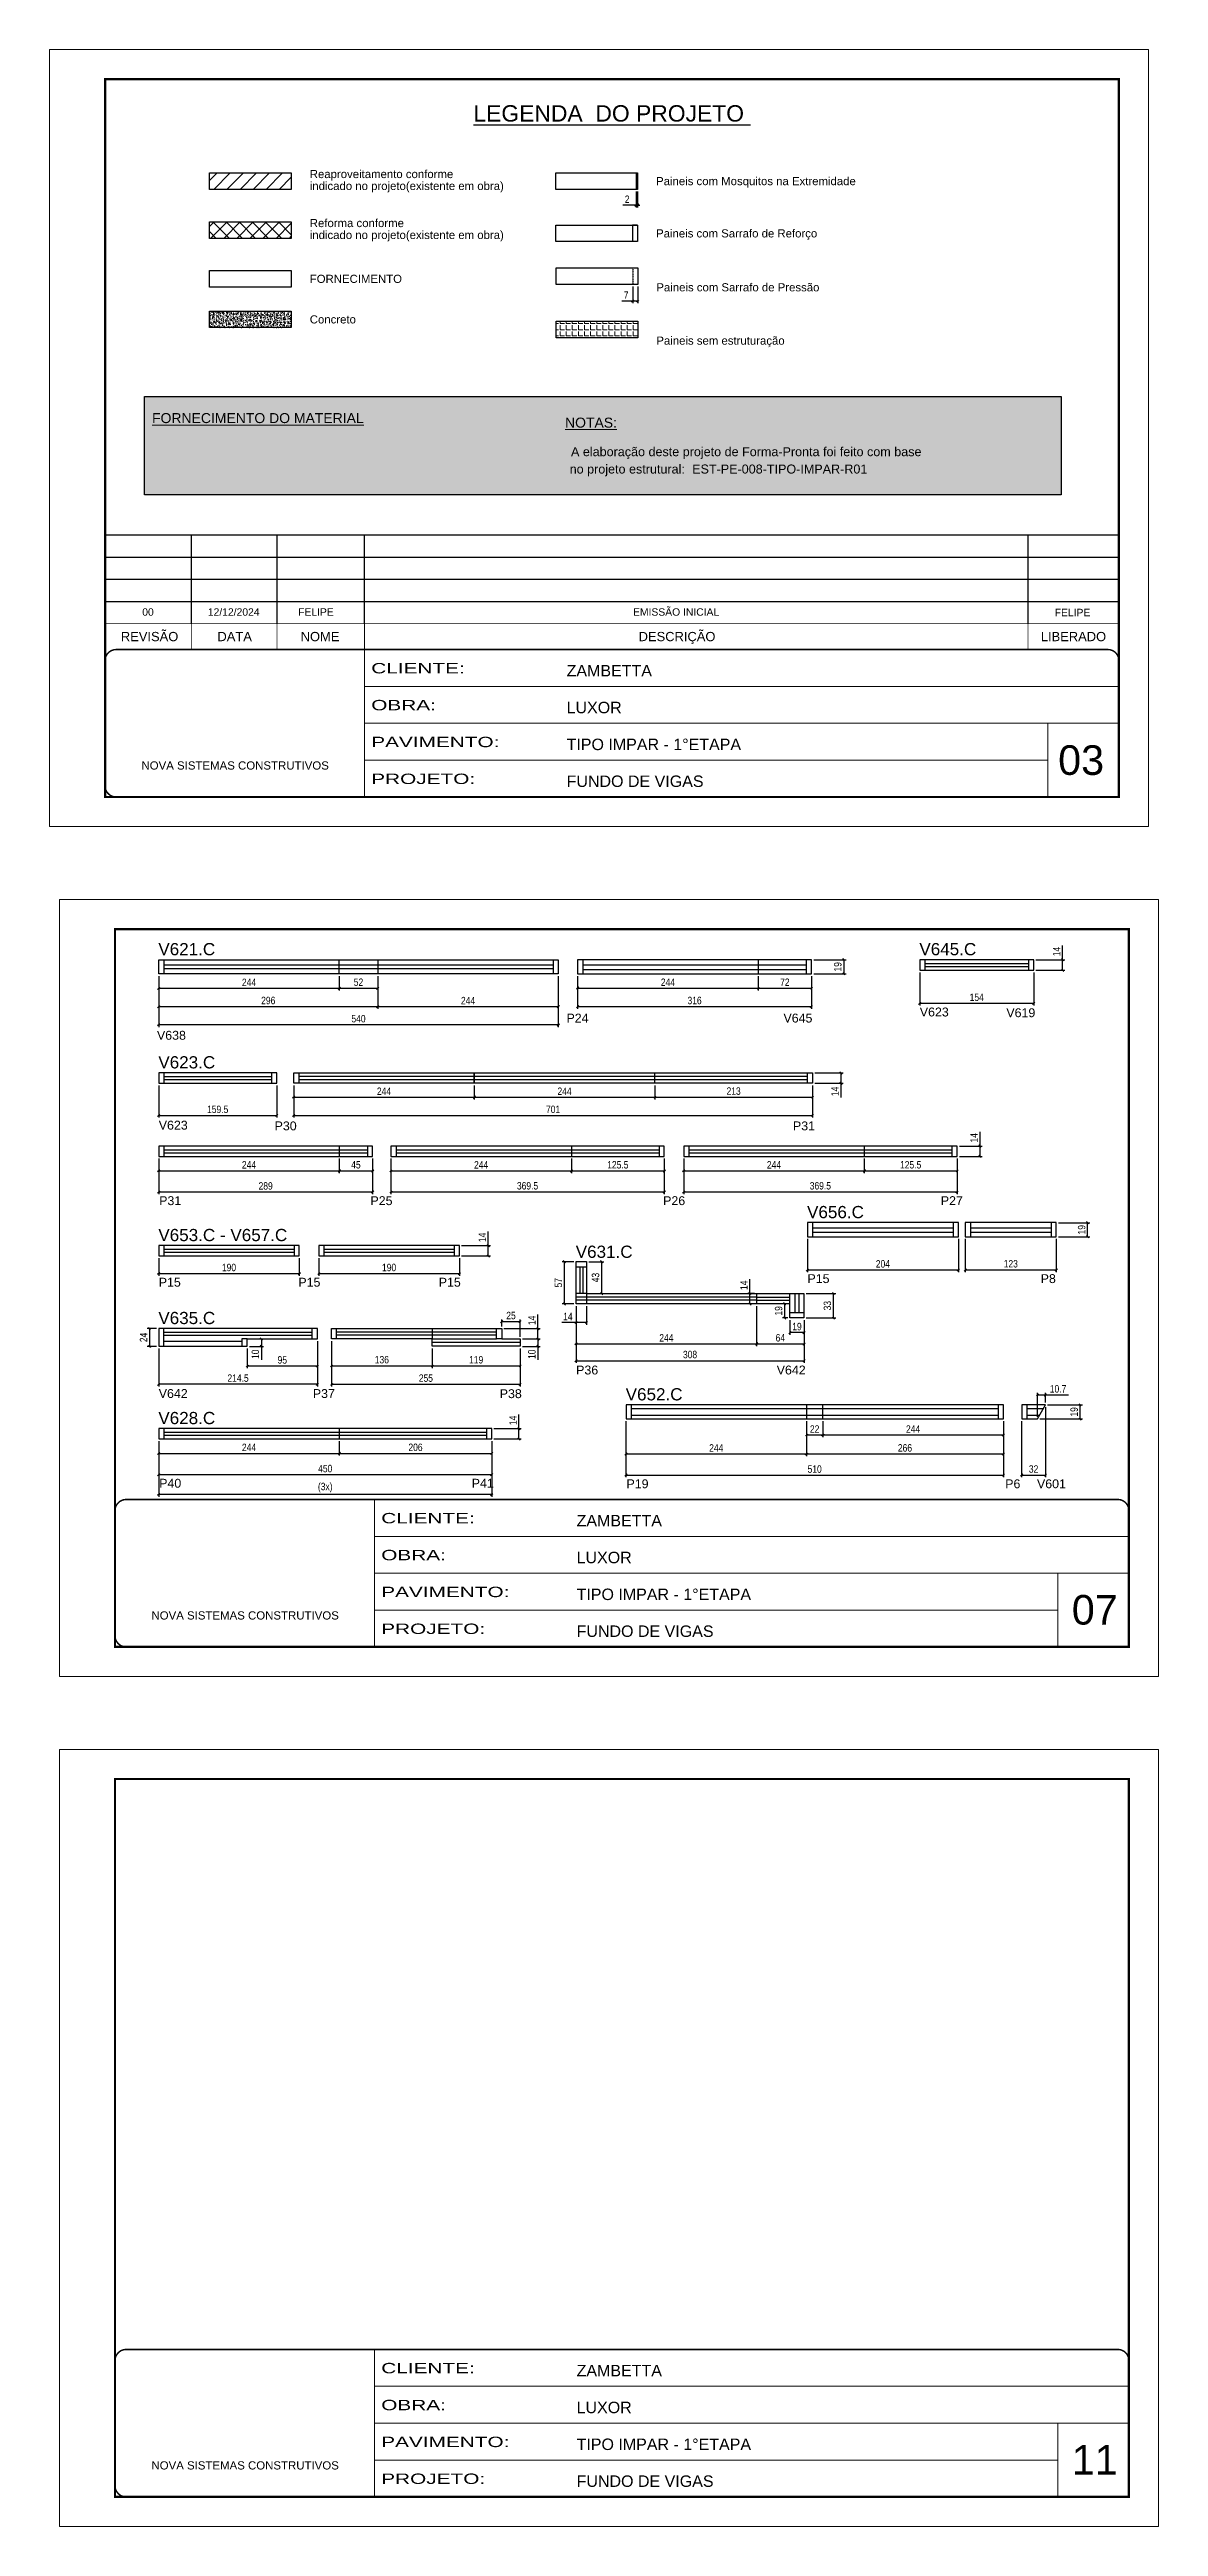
# Model space of a CAD drawing. Extents: x 1959 to 8212, y 239 to 4735.
# Drawn here: x 5129 to 6627, y 1388 to 4735 of the extents above; entities that cross this region are included whole.
import ezdxf
from ezdxf.enums import TextEntityAlignment as Align

# ---------------------------------------------------------------- set-up
doc = ezdxf.new("R2010")
doc.units = 0
for name, pattern in [('CONTINUO', [0]), ('DASHED', [0.75, 0.5, -0.25]), ('HIDDEN', [0.375, 0.25, -0.125])]:
    doc.linetypes.add(name, pattern=pattern)
for name, color, linetype in [('5', 5, 'Continuous'), ('COTA', 241, 'Continuous'), ('NOMENCLATURA', 7, 'Continuous'), ('Painéis', 200, 'Continuous'), ('SARR_2.2x10', 60, 'Continuous'), ('SARR_2.2x7', 40, 'Continuous'), ('SARR_EDITAR', 141, 'Continuous')]:
    doc.layers.add(name, color=color, linetype=linetype)
for name, color, linetype, lineweight in [('CARIMBO', 255, 'Continuous', 9), ('Folhas', 255, 'Continuous', 9), ('Hachura', 251, 'Continuous', 9), ('REAPROVEITAMENTO', 251, 'Continuous', 9), ('SARRAFO DE PRESSAO', 251, 'DASHED', 9)]:
    doc.layers.add(name, color=color, linetype=linetype, lineweight=lineweight)
doc.layers.add('Demarcação 2', color=7, linetype='Continuous', lineweight=9, true_color=0xe0e0e0)
doc.styles.add('ARIAL', font='arial.ttf')
doc.styles.add('COTA TECNICA', font='techl___.ttf', dxfattribs={"height": 10})
doc.styles.add('COTA TECNICA-50', font='techl___.ttf', dxfattribs={"height": 10})
doc.styles.get("Standard").update_dxf_attribs({"font": 'arial.ttf'})
doc.styles.add('Tecnologia', font='')
doc.styles.get('Tecnologia').set_extended_font_data('Forgotten Futurist')
doc.dimstyles.new('COTA PAINEL-50', dxfattribs={"dimtxt": 10, "dimasz": 3, "dimexe": 3, "dimexo": 3, "dimgap": 3, "dimtad": 1, "dimdec": 1, "dimzin": 12, "dimdsep": 46, "dimtxsty": 'COTA TECNICA-50', "dimblk1": 'OBLIQUE', "dimblk2": 'OBLIQUE', "dimsah": 1, "dimcen": 0.9, "dimclrd": 4, "dimclre": 4, "dimclrt": 240, "dimadec": 1, "dimazin": 3, "dimtfac": 1, "dimtdec": 1, "dimtmove": 0, "dimatfit": 3, "dimfxl": 1, "dimtolj": 1, "dimtzin": 12, "dimarcsym": 0})
doc.dimstyles.new('PAINEL', dxfattribs={"dimtxt": 10, "dimasz": 3, "dimexe": 3, "dimexo": 3, "dimgap": 3, "dimtad": 1, "dimdec": 1, "dimzin": 12, "dimdsep": 46, "dimtxsty": 'COTA TECNICA', "dimblk1": 'OBLIQUE', "dimblk2": 'OBLIQUE', "dimsah": 1, "dimcen": 0.9, "dimclrd": 4, "dimclre": 4, "dimclrt": 240, "dimadec": 1, "dimazin": 3, "dimtfac": 1, "dimtdec": 1, "dimtmove": 0, "dimatfit": 3, "dimfxl": 1, "dimtolj": 1, "dimtzin": 12, "dimarcsym": 0})

msp = doc.modelspace()

# ---------------------------------------------------------------- texts
at = {"color": 0, "linetype": 'Continuous', "ltscale": 5, "style": 'ARIAL'}
msp.add_text('%%ULEGENDA  DO PROJETO ', height=22.1184, dxfattribs=at).set_placement((5888.68, 4637.89), align=Align.CENTER)
at = {"style": 'ARIAL'}
for s, p in [('REVISÃO', (5263.95, 3941.96)), ('DESCRIÇÃO', (5976.73, 3941.96)), ('DATA', (5378.93, 3941.96)), ('NOME', (5494.28, 3941.96)), ('LIBERADO', (6512.41, 3941.96))]:
    msp.add_text(s, height=12.5, dxfattribs=at).set_placement(p, align=Align.MIDDLE_CENTER)
at = {"layer": '5', "linetype": 'Continuous'}
for s, rotation, p in [('P24', 359.99996, (5827.32, 3420.39)), ('V645', 359.99996, (6120.53, 3420.39)), ('V623', 0.00004, (6304.74, 3428.6)), ('V619', 359.99996, (6421.71, 3427.6)), ('V638', 359.99996, (5273.93, 3397.14)), ('V623', 0.00004, (5276.33, 3275.69)), ('P30', 359.99996, (5432.92, 3274.69)), ('P31', 359.99996, (6133.34, 3274.69)), ('P31', 359.99996, (5276.9, 3173.65)), ('P25', 359.99996, (5562.41, 3173.65)), ('P26', 359.99996, (5957.9, 3173.65)), ('P27', 359.99996, (6333.14, 3173.65)), ('P15', 0.00004, (6152.94, 3068.31)), ('P8', 359.99996, (6468.1, 3068.31)), ('P15', 0.00004, (5276.33, 3063.44)), ('P15', 0.00004, (5464.99, 3063.44)), ('P15', 0.00004, (5654.67, 3063.44)), ('P36', 359.99996, (5840.34, 2944.81)), ('V642', 359.99996, (6111.39, 2944.81)), ('V642', 359.99996, (5276.33, 2913.04)), ('P37', 359.99996, (5484.56, 2913)), ('P38', 359.99996, (5737.11, 2912.83)), ('P40', 359.99996, (5276.9, 2791.78)), ('P41', 359.99996, (5699.26, 2791.78)), ('P19', 359.99996, (5908.39, 2791.04)), ('P6', 359.99996, (6420.2, 2791.04)), ('V601', 359.99996, (6463.1, 2791.04))]:
    msp.add_text(s, height=12, rotation=rotation, dxfattribs=at).set_placement(p)
at = {"layer": 'CARIMBO', "style": 'ARIAL'}
for s, p in [('indicado no projeto(existente em obra)', (5480.43, 4550.9)), ('Reaproveitamento conforme ', (5480.43, 4566.99)), ('Paineis com Mosquitos na Extremidade', (5948.41, 4557.41)), ('indicado no projeto(existente em obra)', (5480.43, 4484.67)), ('Reforma conforme ', (5480.43, 4500.76)), ('Paineis com Sarrafo de Reforço', (5948.41, 4486.81)), ('FORNECIMENTO', (5480.43, 4425.37)), ('Paineis com Sarrafo de Pressão', (5948.77, 4413.92)), ('Concreto', (5480.43, 4370.57)), ('Paineis sem estruturação', (5948.77, 4341.89))]:
    msp.add_text(s, height=11, dxfattribs=at).set_placement(p, align=Align.MIDDLE_LEFT)
at = {"layer": 'CARIMBO', "color": 5, "style": 'ARIAL'}
for s, height, p in [('%%UFORNECIMENTO DO MATERIAL', 13.5, (5267.29, 4230.43)), ('%%UNOTAS:', 13.5, (5825.36, 4224.31)), ('  A elaboração deste projeto de Forma-Pronta foi feito com base', 12.15, (5824.01, 4185.7)), ('  no projeto estrutural:', 12.15, (5822.19, 4162.22))]:
    msp.add_text(s, height=height, dxfattribs=at).set_placement(p)
at = {"layer": 'CARIMBO', "color": 1, "style": 'ARIAL'}
msp.add_text('EST-PE-008-TIPO-IMPAR-R01', height=12.15, dxfattribs=at).set_placement((5997.18, 4162.26))
at = {"layer": 'CARIMBO', "style": 'ARIAL'}
for s, height, p in [('00', 10, (5254.03, 3970.14)), ('12/12/2024', 10, (5342.68, 3970.14)), ('FELIPE', 10, (5464.72, 3970.14)), ('EMISSÃO INICIAL', 10, (5917.27, 3970.14)), ('07', 40, (6510.13, 2606.79)), ('11', 40, (6510.13, 1458.21))]:
    msp.add_text(s, height=height, dxfattribs=at).set_placement(p)
at = {"layer": 'CARIMBO', "color": 7, "style": 'ARIAL'}
msp.add_text('03', height=40, dxfattribs=at).set_placement((6491.68, 3755.02))
at = {"layer": 'CARIMBO', "style": 'ARIAL'}
msp.add_attdef('FELIPE', text='', height=10, dxfattribs=at).set_placement((6511.12, 3974.46), align=Align.MIDDLE_CENTER)
at = {"layer": 'NOMENCLATURA', "linetype": 'Continuous'}
for s, p in [('V621.C', (5275.78, 3511.29)), ('V645.C', (6304.18, 3511.29)), ('V623.C', (5275.78, 3358.38)), ('V656.C', (6152.38, 3156)), ('V653.C - V657.C', (5275.78, 3124.99)), ('V631.C', (5839.79, 3102.4)), ('V635.C', (5275.78, 3012.87)), ('V652.C', (5907.28, 2909.76)), ('V628.C', (5275.78, 2877.68))]:
    msp.add_text(s, height=16.5, dxfattribs=at).set_placement(p)

# ---------------------------------------------------------------- blocks, each defined once
blk = doc.blocks.new('9999999999')
at = {"color": 30, "linetype": 'CONTINUO'}
for p, q in [((98564.6, 34230.2), (98564.6, 34429.4)), ((98564.6, 34379.6), (99584, 34379.6)), ((98564.6, 34329.8), (99488, 34329.8)), ((99584, 34329.8), (99488, 34329.8)), ((99488, 34329.8), (99488, 34230.2)), ((98564.6, 34280), (99488, 34280))]:
    blk.add_line(p, q, dxfattribs=at)
at = {"color": 30, "linetype": 'CONTINUO', "const_width": 2}
blk.add_lwpolyline([(99584, 34230.2), (99584, 34414.4, 0.414214), (99569, 34429.4), (98229, 34429.4, 0.414214), (98214, 34414.4), (98214, 34245.2, 0.414214), (98229, 34230.2), (99584, 34230.2)], format="xyb", dxfattribs=at)
at = {"layer": 'Folhas'}
blk.add_lwpolyline([(98139, 34190.2), (99624, 34190.2), (99624, 35240.2), (98139, 35240.2)], close=True, dxfattribs=at)
at = {"layer": 'Folhas', "color": 30, "const_width": 3}
blk.add_lwpolyline([(98214, 34230.2), (99584, 34230.2), (99584, 35200.2), (98214, 35200.2)], close=True, dxfattribs=at)
at = {"color": 7, "linetype": 'Continuous', "ltscale": 5, "style": 'ARIAL'}
for s, height, p in [('ZAMBETTA', 15.48, (98837.7, 34393.1)), ('LUXOR', 15.48, (98837.7, 34343.3)), ('TIPO IMPAR - 1°ETAPA', 15.483, (98837.7, 34293.5)), ('NOVA SISTEMAS CONSTRUTIVOS', 11.059, (98263.2, 34267.2)), ('FUNDO DE VIGAS', 15.483, (98837.7, 34243.7))]:
    blk.add_text(s, height=height, dxfattribs=at).set_placement(p)
at = {"layer": 'Folhas', "color": 7, "style": 'Tecnologia', "width": 1.5}
for s, p in [('CLIENTE:', (98573.7, 34397.2)), ('OBRA:', (98573.7, 34347.3)), ('PAVIMENTO:', (98573.7, 34297.5)), ('PROJETO:', (98573.7, 34247.7))]:
    blk.add_text(s, height=14, dxfattribs=at).set_placement(p)
blk = doc.blocks.new('_Oblique')
at = {"color": 0, "linetype": 'ByBlock', "lineweight": -2}
blk.add_line((-0.5, -0.5), (0.5, 0.5), dxfattribs=at)
blk = doc.blocks.new('*D5')
at = {"layer": 'COTA', "color": 4, "lineweight": -2, "transparency": 16777216}
for p, q in [((5921.4, 4524.9), (5903.3, 4524.9)), ((5921.4, 4543.3), (5921.4, 4521.9)), ((5923.4, 4524.9), (5921.4, 4524.9)), ((5923.4, 4543.3), (5923.4, 4521.9)), ((5923.4, 4524.9), (5926.4, 4524.9))]:
    blk.add_line(p, q, dxfattribs=at)
at = {"layer": 'Defpoints', "color": 0, "transparency": 16777216}
for p in [(5921.4, 4546.3), (5921.4, 4524.9), (5923.4, 4546.3)]:
    blk.add_point(p, dxfattribs=at)
at = {"layer": 'COTA', "color": 4, "lineweight": -2, "transparency": 16777216, "xscale": 3, "yscale": 3, "zscale": 3}
blk.add_blockref('_Oblique', (5921.4, 4524.9), dxfattribs=at)
at = {"layer": 'COTA', "color": 4, "lineweight": -2, "transparency": 16777216, "xscale": 3, "yscale": 3, "zscale": 3, "rotation": 180}
blk.add_blockref('_Oblique', (5923.4, 4524.9), dxfattribs=at)
at = {"layer": 'COTA', "color": 240, "transparency": 16777216, "insert": (5909.3, 4532.9), "char_height": 10, "attachment_point": 5, "style": 'COTA TECNICA'}
blk.add_mtext('\\A1;2', dxfattribs=at)
blk = doc.blocks.new('*D6')
at = {"layer": 'COTA', "color": 4, "lineweight": -2, "transparency": 16777216}
for p, q in [((5916.8, 4395.4), (5902, 4395.4)), ((5916.8, 4414.9), (5916.8, 4392.4)), ((5923.8, 4395.4), (5916.8, 4395.4)), ((5923.8, 4414.9), (5923.8, 4392.4))]:
    blk.add_line(p, q, dxfattribs=at)
at = {"layer": 'Defpoints', "color": 0, "transparency": 16777216}
for p in [(5916.8, 4417.9), (5916.8, 4395.4), (5923.8, 4417.9)]:
    blk.add_point(p, dxfattribs=at)
at = {"layer": 'COTA', "color": 4, "lineweight": -2, "transparency": 16777216, "xscale": 3, "yscale": 3, "zscale": 3, "rotation": 180}
blk.add_blockref('_Oblique', (5916.8, 4395.4), dxfattribs=at)
at = {"layer": 'COTA', "color": 4, "lineweight": -2, "transparency": 16777216, "xscale": 3, "yscale": 3, "zscale": 3}
blk.add_blockref('_Oblique', (5923.8, 4395.4), dxfattribs=at)
at = {"layer": 'COTA', "color": 240, "transparency": 16777216, "insert": (5907.9, 4403.4), "char_height": 10, "attachment_point": 5, "style": 'COTA TECNICA'}
blk.add_mtext('\\A1;7', dxfattribs=at)
blk = doc.blocks.new('*D69')
at = {"layer": 'COTA', "color": 4, "lineweight": -2, "transparency": 16777216}
for p, q in [((5276.3, 3483.2), (5276.3, 3414.3)), ((5816.3, 3483.2), (5816.3, 3414.3)), ((5816.3, 3417.3), (5276.3, 3417.3))]:
    blk.add_line(p, q, dxfattribs=at)
at = {"layer": 'Defpoints', "color": 0, "transparency": 16777216}
for p in [(5276.3, 3486.2), (5816.3, 3486.2), (5276.3, 3417.3)]:
    blk.add_point(p, dxfattribs=at)
at = {"layer": 'COTA', "color": 4, "lineweight": -2, "transparency": 16777216, "xscale": 3, "yscale": 3, "zscale": 3, "rotation": 180}
blk.add_blockref('_Oblique', (5276.3, 3417.3), dxfattribs=at)
at = {"layer": 'COTA', "color": 4, "lineweight": -2, "transparency": 16777216, "xscale": 3, "yscale": 3, "zscale": 3}
blk.add_blockref('_Oblique', (5816.3, 3417.3), dxfattribs=at)
at = {"layer": 'COTA', "color": 240, "transparency": 16777216, "insert": (5546.3, 3425.5), "char_height": 10, "attachment_point": 5, "style": 'COTA TECNICA'}
blk.add_mtext('\\A1;540', dxfattribs=at)
blk = doc.blocks.new('*D70')
at = {"layer": 'COTA', "color": 4, "lineweight": -2, "transparency": 16777216}
for p, q in [((5276.3, 3483.2), (5276.3, 3438.9)), ((5572.3, 3483.2), (5572.3, 3438.9)), ((5276.3, 3441.9), (5572.3, 3441.9))]:
    blk.add_line(p, q, dxfattribs=at)
at = {"layer": 'Defpoints', "color": 0, "transparency": 16777216}
for p in [(5276.3, 3486.2), (5572.3, 3486.2), (5572.3, 3441.9)]:
    blk.add_point(p, dxfattribs=at)
at = {"layer": 'COTA', "color": 4, "lineweight": -2, "transparency": 16777216, "xscale": 3, "yscale": 3, "zscale": 3, "rotation": 180}
blk.add_blockref('_Oblique', (5276.3, 3441.9), dxfattribs=at)
at = {"layer": 'COTA', "color": 4, "lineweight": -2, "transparency": 16777216, "xscale": 3, "yscale": 3, "zscale": 3}
blk.add_blockref('_Oblique', (5572.3, 3441.9), dxfattribs=at)
at = {"layer": 'COTA', "color": 240, "transparency": 16777216, "insert": (5424.3, 3450.1), "char_height": 10, "attachment_point": 5, "style": 'COTA TECNICA'}
blk.add_mtext('\\A1;296', dxfattribs=at)
blk = doc.blocks.new('*D71')
at = {"layer": 'COTA', "color": 4, "lineweight": -2, "transparency": 16777216}
for p, q in [((5572.3, 3483.2), (5572.3, 3438.9)), ((5816.3, 3483.2), (5816.3, 3438.9)), ((5572.3, 3441.9), (5816.3, 3441.9))]:
    blk.add_line(p, q, dxfattribs=at)
at = {"layer": 'Defpoints', "color": 0, "transparency": 16777216}
for p in [(5572.3, 3486.2), (5816.3, 3486.2), (5816.3, 3441.9)]:
    blk.add_point(p, dxfattribs=at)
at = {"layer": 'COTA', "color": 4, "lineweight": -2, "transparency": 16777216, "xscale": 3, "yscale": 3, "zscale": 3, "rotation": 180}
blk.add_blockref('_Oblique', (5572.3, 3441.9), dxfattribs=at)
at = {"layer": 'COTA', "color": 4, "lineweight": -2, "transparency": 16777216, "xscale": 3, "yscale": 3, "zscale": 3}
blk.add_blockref('_Oblique', (5816.3, 3441.9), dxfattribs=at)
at = {"layer": 'COTA', "color": 240, "transparency": 16777216, "insert": (5694.3, 3450), "char_height": 10, "attachment_point": 5, "style": 'COTA TECNICA'}
blk.add_mtext('\\A1;244', dxfattribs=at)
blk = doc.blocks.new('*D72')
at = {"layer": 'COTA', "color": 4, "lineweight": -2, "transparency": 16777216}
for p, q in [((5276.3, 3483.2), (5276.3, 3463.6)), ((5520.3, 3483.2), (5520.3, 3463.6)), ((5276.3, 3466.6), (5520.3, 3466.6))]:
    blk.add_line(p, q, dxfattribs=at)
at = {"layer": 'Defpoints', "color": 0, "transparency": 16777216}
for p in [(5276.3, 3486.2), (5520.3, 3486.2), (5520.3, 3466.6)]:
    blk.add_point(p, dxfattribs=at)
at = {"layer": 'COTA', "color": 4, "lineweight": -2, "transparency": 16777216, "xscale": 3, "yscale": 3, "zscale": 3, "rotation": 180}
blk.add_blockref('_Oblique', (5276.3, 3466.6), dxfattribs=at)
at = {"layer": 'COTA', "color": 4, "lineweight": -2, "transparency": 16777216, "xscale": 3, "yscale": 3, "zscale": 3}
blk.add_blockref('_Oblique', (5520.3, 3466.6), dxfattribs=at)
at = {"layer": 'COTA', "color": 240, "transparency": 16777216, "insert": (5398.3, 3474.7), "char_height": 10, "attachment_point": 5, "style": 'COTA TECNICA'}
blk.add_mtext('\\A1;244', dxfattribs=at)
blk = doc.blocks.new('*D73')
at = {"layer": 'COTA', "color": 4, "lineweight": -2, "transparency": 16777216}
for p, q in [((5520.3, 3483.2), (5520.3, 3463.6)), ((5572.3, 3483.2), (5572.3, 3463.6)), ((5520.3, 3466.6), (5572.3, 3466.6))]:
    blk.add_line(p, q, dxfattribs=at)
at = {"layer": 'Defpoints', "color": 0, "transparency": 16777216}
for p in [(5520.3, 3486.2), (5572.3, 3486.2), (5572.3, 3466.6)]:
    blk.add_point(p, dxfattribs=at)
at = {"layer": 'COTA', "color": 4, "lineweight": -2, "transparency": 16777216, "xscale": 3, "yscale": 3, "zscale": 3, "rotation": 180}
blk.add_blockref('_Oblique', (5520.3, 3466.6), dxfattribs=at)
at = {"layer": 'COTA', "color": 4, "lineweight": -2, "transparency": 16777216, "xscale": 3, "yscale": 3, "zscale": 3}
blk.add_blockref('_Oblique', (5572.3, 3466.6), dxfattribs=at)
at = {"layer": 'COTA', "color": 240, "transparency": 16777216, "insert": (5546.3, 3474.8), "char_height": 10, "attachment_point": 5, "style": 'COTA TECNICA'}
blk.add_mtext('\\A1;52', dxfattribs=at)
blk = doc.blocks.new('*D74')
at = {"layer": 'COTA', "color": 4, "linetype": 'ByBlock', "lineweight": -2, "transparency": 16777216}
for p, q in [((5842.4, 3483.2), (5842.4, 3438.9)), ((6158.4, 3483.2), (6158.4, 3438.9)), ((5842.4, 3441.9), (6158.4, 3441.9))]:
    blk.add_line(p, q, dxfattribs=at)
at = {"layer": 'Defpoints', "color": 0, "linetype": 'ByBlock', "transparency": 16777216}
for p in [(5842.4, 3486.2), (6158.4, 3486.2), (6158.4, 3441.9)]:
    blk.add_point(p, dxfattribs=at)
at = {"layer": 'COTA', "color": 4, "linetype": 'ByBlock', "lineweight": -2, "transparency": 16777216, "xscale": 3, "yscale": 3, "zscale": 3, "rotation": 180}
blk.add_blockref('_Oblique', (5842.4, 3441.9), dxfattribs=at)
at = {"layer": 'COTA', "color": 4, "linetype": 'ByBlock', "lineweight": -2, "transparency": 16777216, "xscale": 3, "yscale": 3, "zscale": 3}
blk.add_blockref('_Oblique', (6158.4, 3441.9), dxfattribs=at)
at = {"layer": 'COTA', "color": 240, "linetype": 'ByBlock', "transparency": 16777216, "insert": (6000.4, 3450.1), "char_height": 10, "attachment_point": 5, "style": 'COTA TECNICA-50'}
blk.add_mtext('\\A1;316', dxfattribs=at)
blk = doc.blocks.new('*D75')
at = {"layer": 'COTA', "color": 4, "lineweight": -2, "transparency": 16777216}
for p, q in [((5842.4, 3483.2), (5842.4, 3463.8)), ((6086.4, 3483.2), (6086.4, 3463.8)), ((5842.4, 3466.8), (6086.4, 3466.8))]:
    blk.add_line(p, q, dxfattribs=at)
at = {"layer": 'Defpoints', "color": 0, "transparency": 16777216}
for p in [(5842.4, 3486.2), (6086.4, 3486.2), (6086.4, 3466.8)]:
    blk.add_point(p, dxfattribs=at)
at = {"layer": 'COTA', "color": 4, "lineweight": -2, "transparency": 16777216, "xscale": 3, "yscale": 3, "zscale": 3, "rotation": 180}
blk.add_blockref('_Oblique', (5842.4, 3466.8), dxfattribs=at)
at = {"layer": 'COTA', "color": 4, "lineweight": -2, "transparency": 16777216, "xscale": 3, "yscale": 3, "zscale": 3}
blk.add_blockref('_Oblique', (6086.4, 3466.8), dxfattribs=at)
at = {"layer": 'COTA', "color": 240, "transparency": 16777216, "insert": (5964.4, 3474.8), "char_height": 10, "attachment_point": 5, "style": 'COTA TECNICA'}
blk.add_mtext('\\A1;244', dxfattribs=at)
blk = doc.blocks.new('*D76')
at = {"layer": 'COTA', "color": 4, "lineweight": -2, "transparency": 16777216}
for p, q in [((6086.4, 3483.2), (6086.4, 3463.8)), ((6158.4, 3483.2), (6158.4, 3463.8)), ((6086.4, 3466.8), (6158.4, 3466.8))]:
    blk.add_line(p, q, dxfattribs=at)
at = {"layer": 'Defpoints', "color": 0, "transparency": 16777216}
for p in [(6086.4, 3486.2), (6158.4, 3486.2), (6158.4, 3466.8)]:
    blk.add_point(p, dxfattribs=at)
at = {"layer": 'COTA', "color": 4, "lineweight": -2, "transparency": 16777216, "xscale": 3, "yscale": 3, "zscale": 3, "rotation": 180}
blk.add_blockref('_Oblique', (6086.4, 3466.8), dxfattribs=at)
at = {"layer": 'COTA', "color": 4, "lineweight": -2, "transparency": 16777216, "xscale": 3, "yscale": 3, "zscale": 3}
blk.add_blockref('_Oblique', (6158.4, 3466.8), dxfattribs=at)
at = {"layer": 'COTA', "color": 240, "transparency": 16777216, "insert": (6122.4, 3474.8), "char_height": 10, "attachment_point": 5, "style": 'COTA TECNICA'}
blk.add_mtext('\\A1;72', dxfattribs=at)
blk = doc.blocks.new('*D77')
at = {"layer": 'COTA', "color": 4, "lineweight": -2, "transparency": 16777216}
for p, q in [((6161.4, 3505.2), (6205.1, 3505.2)), ((6161.4, 3486.2), (6205.1, 3486.2)), ((6202.1, 3505.2), (6202.1, 3486.2))]:
    blk.add_line(p, q, dxfattribs=at)
at = {"layer": 'Defpoints', "color": 0, "transparency": 16777216}
for p in [(6158.4, 3505.2), (6158.4, 3486.2), (6202.1, 3486.2)]:
    blk.add_point(p, dxfattribs=at)
at = {"layer": 'COTA', "color": 4, "lineweight": -2, "transparency": 16777216, "xscale": 3, "yscale": 3, "zscale": 3}
for p, rotation in [((6202.1, 3505.2), 90), ((6202.1, 3486.2), 270)]:
    blk.add_blockref('_Oblique', p, dxfattribs=dict(at, rotation=rotation))
at = {"layer": 'COTA', "color": 240, "transparency": 16777216, "insert": (6194, 3495.7), "char_height": 10, "attachment_point": 5, "rotation": 90, "style": 'COTA TECNICA'}
blk.add_mtext('\\A1;19', dxfattribs=at)
blk = doc.blocks.new('*D85')
at = {"layer": 'COTA', "color": 4, "linetype": 'ByBlock', "lineweight": -2, "transparency": 16777216}
for p, q in [((5276.3, 3335.3), (5276.3, 3291.9)), ((5435.8, 3335.3), (5435.8, 3291.9)), ((5276.3, 3294.9), (5435.8, 3294.9))]:
    blk.add_line(p, q, dxfattribs=at)
at = {"layer": 'Defpoints', "color": 0, "linetype": 'ByBlock', "transparency": 16777216}
for p in [(5276.3, 3338.3), (5435.8, 3338.3), (5435.8, 3294.9)]:
    blk.add_point(p, dxfattribs=at)
at = {"layer": 'COTA', "color": 4, "linetype": 'ByBlock', "lineweight": -2, "transparency": 16777216, "xscale": 3, "yscale": 3, "zscale": 3, "rotation": 180}
blk.add_blockref('_Oblique', (5276.3, 3294.9), dxfattribs=at)
at = {"layer": 'COTA', "color": 4, "linetype": 'ByBlock', "lineweight": -2, "transparency": 16777216, "xscale": 3, "yscale": 3, "zscale": 3}
blk.add_blockref('_Oblique', (5435.8, 3294.9), dxfattribs=at)
at = {"layer": 'COTA', "color": 240, "linetype": 'ByBlock', "transparency": 16777216, "insert": (5356, 3303), "char_height": 10, "attachment_point": 5, "style": 'COTA TECNICA-50'}
blk.add_mtext('\\A1;159.5', dxfattribs=at)
blk = doc.blocks.new('*D78')
at = {"layer": 'COTA', "color": 4, "linetype": 'ByBlock', "lineweight": -2, "transparency": 16777216}
for p, q in [((5458.7, 3335.3), (5458.7, 3316.5)), ((5458.7, 3319.5), (5702.7, 3319.5)), ((5702.7, 3335.3), (5702.7, 3316.5))]:
    blk.add_line(p, q, dxfattribs=at)
at = {"layer": 'Defpoints', "color": 0, "linetype": 'ByBlock', "transparency": 16777216}
for p in [(5458.7, 3338.3), (5702.7, 3338.3), (5702.7, 3319.5)]:
    blk.add_point(p, dxfattribs=at)
at = {"layer": 'COTA', "color": 4, "linetype": 'ByBlock', "lineweight": -2, "transparency": 16777216, "xscale": 3, "yscale": 3, "zscale": 3, "rotation": 180}
blk.add_blockref('_Oblique', (5458.7, 3319.5), dxfattribs=at)
at = {"layer": 'COTA', "color": 4, "linetype": 'ByBlock', "lineweight": -2, "transparency": 16777216, "xscale": 3, "yscale": 3, "zscale": 3}
blk.add_blockref('_Oblique', (5702.7, 3319.5), dxfattribs=at)
at = {"layer": 'COTA', "color": 240, "linetype": 'ByBlock', "transparency": 16777216, "insert": (5580.7, 3327.5), "char_height": 10, "attachment_point": 5, "style": 'COTA TECNICA-50'}
blk.add_mtext('\\A1;244', dxfattribs=at)
blk = doc.blocks.new('*D79')
at = {"layer": 'COTA', "color": 4, "linetype": 'ByBlock', "lineweight": -2, "transparency": 16777216}
for p, q in [((5702.7, 3335.3), (5702.7, 3316.5)), ((5702.7, 3319.5), (5946.7, 3319.5)), ((5946.7, 3335.3), (5946.7, 3316.5))]:
    blk.add_line(p, q, dxfattribs=at)
at = {"layer": 'Defpoints', "color": 0, "linetype": 'ByBlock', "transparency": 16777216}
for p in [(5702.7, 3338.3), (5946.7, 3338.3), (5946.7, 3319.5)]:
    blk.add_point(p, dxfattribs=at)
at = {"layer": 'COTA', "color": 4, "linetype": 'ByBlock', "lineweight": -2, "transparency": 16777216, "xscale": 3, "yscale": 3, "zscale": 3, "rotation": 180}
blk.add_blockref('_Oblique', (5702.7, 3319.5), dxfattribs=at)
at = {"layer": 'COTA', "color": 4, "linetype": 'ByBlock', "lineweight": -2, "transparency": 16777216, "xscale": 3, "yscale": 3, "zscale": 3}
blk.add_blockref('_Oblique', (5946.7, 3319.5), dxfattribs=at)
at = {"layer": 'COTA', "color": 240, "linetype": 'ByBlock', "transparency": 16777216, "insert": (5824.7, 3327.5), "char_height": 10, "attachment_point": 5, "style": 'COTA TECNICA-50'}
blk.add_mtext('\\A1;244', dxfattribs=at)
blk = doc.blocks.new('*D80')
at = {"layer": 'COTA', "color": 4, "lineweight": -2, "transparency": 16777216}
for p, q in [((5458.7, 3335.3), (5458.7, 3291.9)), ((6159.7, 3335.3), (6159.7, 3291.9)), ((5458.7, 3294.9), (6159.7, 3294.9))]:
    blk.add_line(p, q, dxfattribs=at)
at = {"layer": 'Defpoints', "color": 0, "transparency": 16777216}
for p in [(5458.7, 3338.3), (6159.7, 3338.3), (6159.7, 3294.9)]:
    blk.add_point(p, dxfattribs=at)
at = {"layer": 'COTA', "color": 4, "lineweight": -2, "transparency": 16777216, "xscale": 3, "yscale": 3, "zscale": 3, "rotation": 180}
blk.add_blockref('_Oblique', (5458.7, 3294.9), dxfattribs=at)
at = {"layer": 'COTA', "color": 4, "lineweight": -2, "transparency": 16777216, "xscale": 3, "yscale": 3, "zscale": 3}
blk.add_blockref('_Oblique', (6159.7, 3294.9), dxfattribs=at)
at = {"layer": 'COTA', "color": 240, "transparency": 16777216, "insert": (5809.2, 3303), "char_height": 10, "attachment_point": 5, "style": 'COTA TECNICA'}
blk.add_mtext('\\A1;701', dxfattribs=at)
blk = doc.blocks.new('*D86')
at = {"layer": 'COTA', "color": 4, "lineweight": -2, "transparency": 16777216}
for p, q in [((5946.7, 3335.3), (5946.7, 3316.5)), ((5946.7, 3319.5), (6159.7, 3319.5)), ((6159.7, 3335.3), (6159.7, 3316.5))]:
    blk.add_line(p, q, dxfattribs=at)
at = {"layer": 'Defpoints', "color": 0, "transparency": 16777216}
for p in [(5946.7, 3338.3), (6159.7, 3338.3), (6159.7, 3319.5)]:
    blk.add_point(p, dxfattribs=at)
at = {"layer": 'COTA', "color": 4, "lineweight": -2, "transparency": 16777216, "xscale": 3, "yscale": 3, "zscale": 3, "rotation": 180}
blk.add_blockref('_Oblique', (5946.7, 3319.5), dxfattribs=at)
at = {"layer": 'COTA', "color": 4, "lineweight": -2, "transparency": 16777216, "xscale": 3, "yscale": 3, "zscale": 3}
blk.add_blockref('_Oblique', (6159.7, 3319.5), dxfattribs=at)
at = {"layer": 'COTA', "color": 240, "transparency": 16777216, "insert": (6053.2, 3327.7), "char_height": 10, "attachment_point": 5, "style": 'COTA TECNICA'}
blk.add_mtext('\\A1;213', dxfattribs=at)
blk = doc.blocks.new('*D81')
at = {"layer": 'COTA', "color": 4, "lineweight": -2, "transparency": 16777216}
for p, q in [((6162.7, 3352.3), (6201.2, 3352.3)), ((6198.2, 3352.3), (6198.2, 3338.3)), ((6162.7, 3338.3), (6201.2, 3338.3)), ((6198.2, 3338.3), (6198.2, 3319.2))]:
    blk.add_line(p, q, dxfattribs=at)
at = {"layer": 'Defpoints', "color": 0, "transparency": 16777216}
for p in [(6159.7, 3352.3), (6159.7, 3338.3), (6198.2, 3338.3)]:
    blk.add_point(p, dxfattribs=at)
at = {"layer": 'COTA', "color": 4, "lineweight": -2, "transparency": 16777216, "xscale": 3, "yscale": 3, "zscale": 3}
for p, rotation in [((6198.2, 3352.3), 90), ((6198.2, 3338.3), 270)]:
    blk.add_blockref('_Oblique', p, dxfattribs=dict(at, rotation=rotation))
at = {"layer": 'COTA', "color": 240, "transparency": 16777216, "insert": (6190.1, 3327.3), "char_height": 10, "attachment_point": 5, "rotation": 90, "style": 'COTA TECNICA'}
blk.add_mtext('\\A1;14', dxfattribs=at)
blk = doc.blocks.new('*D82')
at = {"layer": 'COTA', "color": 4, "linetype": 'ByBlock', "lineweight": -2, "transparency": 16777216}
for p, q in [((5276.3, 3236.5), (5276.3, 3188.4)), ((5565.3, 3236.5), (5565.3, 3188.4)), ((5276.3, 3191.4), (5565.3, 3191.4))]:
    blk.add_line(p, q, dxfattribs=at)
at = {"layer": 'Defpoints', "color": 0, "linetype": 'ByBlock', "transparency": 16777216}
for p in [(5276.3, 3239.5), (5565.3, 3239.5), (5565.3, 3191.4)]:
    blk.add_point(p, dxfattribs=at)
at = {"layer": 'COTA', "color": 4, "linetype": 'ByBlock', "lineweight": -2, "transparency": 16777216, "xscale": 3, "yscale": 3, "zscale": 3, "rotation": 180}
blk.add_blockref('_Oblique', (5276.3, 3191.4), dxfattribs=at)
at = {"layer": 'COTA', "color": 4, "linetype": 'ByBlock', "lineweight": -2, "transparency": 16777216, "xscale": 3, "yscale": 3, "zscale": 3}
blk.add_blockref('_Oblique', (5565.3, 3191.4), dxfattribs=at)
at = {"layer": 'COTA', "color": 240, "linetype": 'ByBlock', "transparency": 16777216, "insert": (5420.8, 3199.5), "char_height": 10, "attachment_point": 5, "style": 'COTA TECNICA-50'}
blk.add_mtext('\\A1;289', dxfattribs=at)
blk = doc.blocks.new('*D83')
at = {"layer": 'COTA', "color": 4, "lineweight": -2, "transparency": 16777216}
for p, q in [((5276.3, 3236.5), (5276.3, 3217)), ((5276.3, 3220), (5520.3, 3220)), ((5520.3, 3236.5), (5520.3, 3217))]:
    blk.add_line(p, q, dxfattribs=at)
at = {"layer": 'Defpoints', "color": 0, "transparency": 16777216}
for p in [(5276.3, 3239.5), (5520.3, 3239.5), (5520.3, 3220)]:
    blk.add_point(p, dxfattribs=at)
at = {"layer": 'COTA', "color": 4, "lineweight": -2, "transparency": 16777216, "xscale": 3, "yscale": 3, "zscale": 3, "rotation": 180}
blk.add_blockref('_Oblique', (5276.3, 3220), dxfattribs=at)
at = {"layer": 'COTA', "color": 4, "lineweight": -2, "transparency": 16777216, "xscale": 3, "yscale": 3, "zscale": 3}
blk.add_blockref('_Oblique', (5520.3, 3220), dxfattribs=at)
at = {"layer": 'COTA', "color": 240, "transparency": 16777216, "insert": (5398.3, 3228.1), "char_height": 10, "attachment_point": 5, "style": 'COTA TECNICA'}
blk.add_mtext('\\A1;244', dxfattribs=at)
blk = doc.blocks.new('*D84')
at = {"layer": 'COTA', "color": 4, "lineweight": -2, "transparency": 16777216}
for p, q in [((5520.3, 3236.5), (5520.3, 3217)), ((5520.3, 3220), (5565.3, 3220)), ((5565.3, 3236.5), (5565.3, 3217))]:
    blk.add_line(p, q, dxfattribs=at)
at = {"layer": 'Defpoints', "color": 0, "transparency": 16777216}
for p in [(5520.3, 3239.5), (5565.3, 3239.5), (5565.3, 3220)]:
    blk.add_point(p, dxfattribs=at)
at = {"layer": 'COTA', "color": 4, "lineweight": -2, "transparency": 16777216, "xscale": 3, "yscale": 3, "zscale": 3, "rotation": 180}
blk.add_blockref('_Oblique', (5520.3, 3220), dxfattribs=at)
at = {"layer": 'COTA', "color": 4, "lineweight": -2, "transparency": 16777216, "xscale": 3, "yscale": 3, "zscale": 3}
blk.add_blockref('_Oblique', (5565.3, 3220), dxfattribs=at)
at = {"layer": 'COTA', "color": 240, "transparency": 16777216, "insert": (5542.8, 3228.1), "char_height": 10, "attachment_point": 5, "style": 'COTA TECNICA'}
blk.add_mtext('\\A1;45', dxfattribs=at)
blk = doc.blocks.new('*D87')
at = {"layer": 'COTA', "color": 4, "linetype": 'ByBlock', "lineweight": -2, "transparency": 16777216}
for p, q in [((5590, 3236.5), (5590, 3188.4)), ((5959.5, 3236.5), (5959.5, 3188.4)), ((5590, 3191.4), (5959.5, 3191.4))]:
    blk.add_line(p, q, dxfattribs=at)
at = {"layer": 'Defpoints', "color": 0, "linetype": 'ByBlock', "transparency": 16777216}
for p in [(5590, 3239.5), (5959.5, 3239.5), (5959.5, 3191.4)]:
    blk.add_point(p, dxfattribs=at)
at = {"layer": 'COTA', "color": 4, "linetype": 'ByBlock', "lineweight": -2, "transparency": 16777216, "xscale": 3, "yscale": 3, "zscale": 3, "rotation": 180}
blk.add_blockref('_Oblique', (5590, 3191.4), dxfattribs=at)
at = {"layer": 'COTA', "color": 4, "linetype": 'ByBlock', "lineweight": -2, "transparency": 16777216, "xscale": 3, "yscale": 3, "zscale": 3}
blk.add_blockref('_Oblique', (5959.5, 3191.4), dxfattribs=at)
at = {"layer": 'COTA', "color": 240, "linetype": 'ByBlock', "transparency": 16777216, "insert": (5774.7, 3199.7), "char_height": 10, "attachment_point": 5, "style": 'COTA TECNICA-50'}
blk.add_mtext('\\A1;369.5', dxfattribs=at)
blk = doc.blocks.new('*D88')
at = {"layer": 'COTA', "color": 4, "lineweight": -2, "transparency": 16777216}
for p, q in [((5590, 3236.5), (5590, 3217)), ((5590, 3220), (5834, 3220)), ((5834, 3236.5), (5834, 3217))]:
    blk.add_line(p, q, dxfattribs=at)
at = {"layer": 'Defpoints', "color": 0, "transparency": 16777216}
for p in [(5590, 3239.5), (5834, 3239.5), (5834, 3220)]:
    blk.add_point(p, dxfattribs=at)
at = {"layer": 'COTA', "color": 4, "lineweight": -2, "transparency": 16777216, "xscale": 3, "yscale": 3, "zscale": 3, "rotation": 180}
blk.add_blockref('_Oblique', (5590, 3220), dxfattribs=at)
at = {"layer": 'COTA', "color": 4, "lineweight": -2, "transparency": 16777216, "xscale": 3, "yscale": 3, "zscale": 3}
blk.add_blockref('_Oblique', (5834, 3220), dxfattribs=at)
at = {"layer": 'COTA', "color": 240, "transparency": 16777216, "insert": (5712, 3228.1), "char_height": 10, "attachment_point": 5, "style": 'COTA TECNICA'}
blk.add_mtext('\\A1;244', dxfattribs=at)
blk = doc.blocks.new('*D89')
at = {"layer": 'COTA', "color": 4, "lineweight": -2, "transparency": 16777216}
for p, q in [((5834, 3236.5), (5834, 3217)), ((5834, 3220), (5959.5, 3220)), ((5959.5, 3236.5), (5959.5, 3217))]:
    blk.add_line(p, q, dxfattribs=at)
at = {"layer": 'Defpoints', "color": 0, "transparency": 16777216}
for p in [(5834, 3239.5), (5959.5, 3239.5), (5959.5, 3220)]:
    blk.add_point(p, dxfattribs=at)
at = {"layer": 'COTA', "color": 4, "lineweight": -2, "transparency": 16777216, "xscale": 3, "yscale": 3, "zscale": 3, "rotation": 180}
blk.add_blockref('_Oblique', (5834, 3220), dxfattribs=at)
at = {"layer": 'COTA', "color": 4, "lineweight": -2, "transparency": 16777216, "xscale": 3, "yscale": 3, "zscale": 3}
blk.add_blockref('_Oblique', (5959.5, 3220), dxfattribs=at)
at = {"layer": 'COTA', "color": 240, "transparency": 16777216, "insert": (5896.7, 3228.1), "char_height": 10, "attachment_point": 5, "style": 'COTA TECNICA'}
blk.add_mtext('\\A1;125.5', dxfattribs=at)
blk = doc.blocks.new('*D90')
at = {"layer": 'COTA', "color": 4, "linetype": 'ByBlock', "lineweight": -2, "transparency": 16777216}
for p, q in [((5985.7, 3236.5), (5985.7, 3188.4)), ((6355.2, 3236.5), (6355.2, 3188.4)), ((5985.7, 3191.4), (6355.2, 3191.4))]:
    blk.add_line(p, q, dxfattribs=at)
at = {"layer": 'Defpoints', "color": 0, "linetype": 'ByBlock', "transparency": 16777216}
for p in [(5985.7, 3239.5), (6355.2, 3239.5), (6355.2, 3191.4)]:
    blk.add_point(p, dxfattribs=at)
at = {"layer": 'COTA', "color": 4, "linetype": 'ByBlock', "lineweight": -2, "transparency": 16777216, "xscale": 3, "yscale": 3, "zscale": 3, "rotation": 180}
blk.add_blockref('_Oblique', (5985.7, 3191.4), dxfattribs=at)
at = {"layer": 'COTA', "color": 4, "linetype": 'ByBlock', "lineweight": -2, "transparency": 16777216, "xscale": 3, "yscale": 3, "zscale": 3}
blk.add_blockref('_Oblique', (6355.2, 3191.4), dxfattribs=at)
at = {"layer": 'COTA', "color": 240, "linetype": 'ByBlock', "transparency": 16777216, "insert": (6170.4, 3199.7), "char_height": 10, "attachment_point": 5, "style": 'COTA TECNICA-50'}
blk.add_mtext('\\A1;369.5', dxfattribs=at)
blk = doc.blocks.new('*D91')
at = {"layer": 'COTA', "color": 4, "lineweight": -2, "transparency": 16777216}
for p, q in [((5985.7, 3236.5), (5985.7, 3217)), ((5985.7, 3220), (6229.7, 3220)), ((6229.7, 3236.5), (6229.7, 3217))]:
    blk.add_line(p, q, dxfattribs=at)
at = {"layer": 'Defpoints', "color": 0, "transparency": 16777216}
for p in [(5985.7, 3239.5), (6229.7, 3239.5), (6229.7, 3220)]:
    blk.add_point(p, dxfattribs=at)
at = {"layer": 'COTA', "color": 4, "lineweight": -2, "transparency": 16777216, "xscale": 3, "yscale": 3, "zscale": 3, "rotation": 180}
blk.add_blockref('_Oblique', (5985.7, 3220), dxfattribs=at)
at = {"layer": 'COTA', "color": 4, "lineweight": -2, "transparency": 16777216, "xscale": 3, "yscale": 3, "zscale": 3}
blk.add_blockref('_Oblique', (6229.7, 3220), dxfattribs=at)
at = {"layer": 'COTA', "color": 240, "transparency": 16777216, "insert": (6107.7, 3228.1), "char_height": 10, "attachment_point": 5, "style": 'COTA TECNICA'}
blk.add_mtext('\\A1;244', dxfattribs=at)
blk = doc.blocks.new('*D92')
at = {"layer": 'COTA', "color": 4, "lineweight": -2, "transparency": 16777216}
for p, q in [((6229.7, 3236.5), (6229.7, 3217)), ((6229.7, 3220), (6355.2, 3220)), ((6355.2, 3236.5), (6355.2, 3217))]:
    blk.add_line(p, q, dxfattribs=at)
at = {"layer": 'Defpoints', "color": 0, "transparency": 16777216}
for p in [(6229.7, 3239.5), (6355.2, 3239.5), (6355.2, 3220)]:
    blk.add_point(p, dxfattribs=at)
at = {"layer": 'COTA', "color": 4, "lineweight": -2, "transparency": 16777216, "xscale": 3, "yscale": 3, "zscale": 3, "rotation": 180}
blk.add_blockref('_Oblique', (6229.7, 3220), dxfattribs=at)
at = {"layer": 'COTA', "color": 4, "lineweight": -2, "transparency": 16777216, "xscale": 3, "yscale": 3, "zscale": 3}
blk.add_blockref('_Oblique', (6355.2, 3220), dxfattribs=at)
at = {"layer": 'COTA', "color": 240, "transparency": 16777216, "insert": (6292.4, 3228.1), "char_height": 10, "attachment_point": 5, "style": 'COTA TECNICA'}
blk.add_mtext('\\A1;125.5', dxfattribs=at)
blk = doc.blocks.new('*D93')
at = {"layer": 'COTA', "color": 4, "lineweight": -2, "transparency": 16777216}
for p, q in [((6358.2, 3253.5), (6389.2, 3253.5)), ((6386.2, 3253.5), (6386.2, 3272.6)), ((6386.2, 3239.5), (6386.2, 3253.5)), ((6358.2, 3239.5), (6389.2, 3239.5))]:
    blk.add_line(p, q, dxfattribs=at)
at = {"layer": 'Defpoints', "color": 0, "transparency": 16777216}
for p in [(6355.2, 3253.5), (6386.2, 3253.5), (6355.2, 3239.5)]:
    blk.add_point(p, dxfattribs=at)
at = {"layer": 'COTA', "color": 4, "lineweight": -2, "transparency": 16777216, "xscale": 3, "yscale": 3, "zscale": 3}
for p, rotation in [((6386.2, 3253.5), 90), ((6386.2, 3239.5), 270)]:
    blk.add_blockref('_Oblique', p, dxfattribs=dict(at, rotation=rotation))
at = {"layer": 'COTA', "color": 240, "transparency": 16777216, "insert": (6378.1, 3264.6), "char_height": 10, "attachment_point": 5, "rotation": 90, "style": 'COTA TECNICA'}
blk.add_mtext('\\A1;14', dxfattribs=at)
blk = doc.blocks.new('*D97')
at = {"layer": 'COTA', "color": 4, "lineweight": -2, "transparency": 16777216}
for p, q in [((5837.3, 3097.2), (5821.5, 3097.2)), ((5824.5, 3040.2), (5824.5, 3097.2)), ((5837.3, 3040.2), (5821.5, 3040.2))]:
    blk.add_line(p, q, dxfattribs=at)
at = {"layer": 'Defpoints', "color": 0, "transparency": 16777216}
for p in [(5824.5, 3097.2), (5840.3, 3097.2), (5840.3, 3040.2)]:
    blk.add_point(p, dxfattribs=at)
at = {"layer": 'COTA', "color": 4, "lineweight": -2, "transparency": 16777216, "xscale": 3, "yscale": 3, "zscale": 3}
for p, rotation in [((5824.5, 3097.2), 90), ((5824.5, 3040.2), 270)]:
    blk.add_blockref('_Oblique', p, dxfattribs=dict(at, rotation=rotation))
at = {"layer": 'COTA', "color": 240, "transparency": 16777216, "insert": (5816.4, 3068.7), "char_height": 10, "attachment_point": 5, "rotation": 90, "style": 'COTA TECNICA'}
blk.add_mtext('\\A1;57', dxfattribs=at)
blk = doc.blocks.new('*D98')
at = {"layer": 'COTA', "color": 4, "lineweight": -2, "transparency": 16777216}
for p, q in [((6151.3, 3054.2), (6191.1, 3054.2)), ((6188.1, 3021.2), (6188.1, 3054.2)), ((6151.3, 3021.2), (6191.1, 3021.2))]:
    blk.add_line(p, q, dxfattribs=at)
at = {"layer": 'Defpoints', "color": 0, "transparency": 16777216}
for p in [(6148.3, 3054.2), (6188.1, 3054.2), (6148.3, 3021.2)]:
    blk.add_point(p, dxfattribs=at)
at = {"layer": 'COTA', "color": 4, "lineweight": -2, "transparency": 16777216, "xscale": 3, "yscale": 3, "zscale": 3}
for p, rotation in [((6188.1, 3054.2), 90), ((6188.1, 3021.2), 270)]:
    blk.add_blockref('_Oblique', p, dxfattribs=dict(at, rotation=rotation))
at = {"layer": 'COTA', "color": 240, "transparency": 16777216, "insert": (6179.9, 3037.7), "char_height": 10, "attachment_point": 5, "rotation": 90, "style": 'COTA TECNICA'}
blk.add_mtext('\\A1;33', dxfattribs=at)
blk = doc.blocks.new('*D95')
at = {"layer": 'COTA', "color": 4, "lineweight": -2, "transparency": 16777216}
for p, q in [((6129.3, 3018.2), (6129.3, 2998.4)), ((6148.3, 3018.2), (6148.3, 2998.4)), ((6148.3, 3001.4), (6129.3, 3001.4))]:
    blk.add_line(p, q, dxfattribs=at)
at = {"layer": 'Defpoints', "color": 0, "transparency": 16777216}
for p in [(6129.3, 3021.2), (6148.3, 3021.2), (6129.3, 3001.4)]:
    blk.add_point(p, dxfattribs=at)
at = {"layer": 'COTA', "color": 4, "lineweight": -2, "transparency": 16777216, "xscale": 3, "yscale": 3, "zscale": 3, "rotation": 180}
blk.add_blockref('_Oblique', (6129.3, 3001.4), dxfattribs=at)
at = {"layer": 'COTA', "color": 4, "lineweight": -2, "transparency": 16777216, "xscale": 3, "yscale": 3, "zscale": 3}
blk.add_blockref('_Oblique', (6148.3, 3001.4), dxfattribs=at)
at = {"layer": 'COTA', "color": 240, "transparency": 16777216, "insert": (6138.8, 3009.5), "char_height": 10, "attachment_point": 5, "style": 'COTA TECNICA'}
blk.add_mtext('\\A1;19', dxfattribs=at)
blk = doc.blocks.new('*D96')
at = {"layer": 'COTA', "color": 4, "lineweight": -2, "transparency": 16777216}
for p, q in [((6126.3, 3040.2), (6119.1, 3040.2)), ((6126.3, 3021.2), (6119.1, 3021.2)), ((6122.1, 3040.2), (6122.1, 3021.2))]:
    blk.add_line(p, q, dxfattribs=at)
at = {"layer": 'Defpoints', "color": 0, "transparency": 16777216}
for p in [(6122.1, 3021.2), (6129.3, 3040.2), (6129.3, 3021.2)]:
    blk.add_point(p, dxfattribs=at)
at = {"layer": 'COTA', "color": 4, "lineweight": -2, "transparency": 16777216, "xscale": 3, "yscale": 3, "zscale": 3}
for p, rotation in [((6122.1, 3040.2), 90), ((6122.1, 3021.2), 270)]:
    blk.add_blockref('_Oblique', p, dxfattribs=dict(at, rotation=rotation))
at = {"layer": 'COTA', "color": 240, "transparency": 16777216, "insert": (6114, 3030.7), "char_height": 10, "attachment_point": 5, "rotation": 90, "style": 'COTA TECNICA'}
blk.add_mtext('\\A1;19', dxfattribs=at)
blk = doc.blocks.new('*D94')
at = {"layer": 'COTA', "color": 4, "lineweight": -2, "transparency": 16777216}
for p, q in [((5857.3, 3097.2), (5877.8, 3097.2)), ((5874.8, 3097.2), (5874.8, 3054.2)), ((5857.3, 3054.2), (5877.8, 3054.2))]:
    blk.add_line(p, q, dxfattribs=at)
at = {"layer": 'Defpoints', "color": 0, "transparency": 16777216}
for p in [(5854.3, 3097.2), (5854.3, 3054.2), (5874.8, 3054.2)]:
    blk.add_point(p, dxfattribs=at)
at = {"layer": 'COTA', "color": 4, "lineweight": -2, "transparency": 16777216, "xscale": 3, "yscale": 3, "zscale": 3}
for p, rotation in [((5874.8, 3097.2), 90), ((5874.8, 3054.2), 270)]:
    blk.add_blockref('_Oblique', p, dxfattribs=dict(at, rotation=rotation))
at = {"layer": 'COTA', "color": 240, "transparency": 16777216, "insert": (5866.6, 3075.7), "char_height": 10, "attachment_point": 5, "rotation": 90, "style": 'COTA TECNICA'}
blk.add_mtext('\\A1;43', dxfattribs=at)
blk = doc.blocks.new('*D99')
at = {"layer": 'COTA', "color": 4, "lineweight": -2, "transparency": 16777216}
for p, q in [((6081.3, 3054.2), (6072.2, 3054.2)), ((6075.2, 3054.2), (6075.2, 3073.4)), ((6075.2, 3040.2), (6075.2, 3054.2)), ((6081.3, 3040.2), (6072.2, 3040.2))]:
    blk.add_line(p, q, dxfattribs=at)
at = {"layer": 'Defpoints', "color": 0, "transparency": 16777216}
for p in [(6075.2, 3054.2), (6084.3, 3054.2), (6084.3, 3040.2)]:
    blk.add_point(p, dxfattribs=at)
at = {"layer": 'COTA', "color": 4, "lineweight": -2, "transparency": 16777216, "xscale": 3, "yscale": 3, "zscale": 3}
for p, rotation in [((6075.2, 3054.2), 90), ((6075.2, 3040.2), 270)]:
    blk.add_blockref('_Oblique', p, dxfattribs=dict(at, rotation=rotation))
at = {"layer": 'COTA', "color": 240, "transparency": 16777216, "insert": (6067.1, 3065.3), "char_height": 10, "attachment_point": 5, "rotation": 90, "style": 'COTA TECNICA'}
blk.add_mtext('\\A1;14', dxfattribs=at)
blk = doc.blocks.new('*D100')
at = {"layer": 'COTA', "color": 4, "lineweight": -2, "transparency": 16777216}
for p, q in [((5840.3, 3037.2), (5840.3, 2960.4)), ((6148.3, 3018.2), (6148.3, 2960.4)), ((5840.3, 2963.4), (6148.3, 2963.4))]:
    blk.add_line(p, q, dxfattribs=at)
at = {"layer": 'Defpoints', "color": 0, "transparency": 16777216}
for p in [(5840.3, 3040.2), (6148.3, 3021.2), (6148.3, 2963.4)]:
    blk.add_point(p, dxfattribs=at)
at = {"layer": 'COTA', "color": 4, "lineweight": -2, "transparency": 16777216, "xscale": 3, "yscale": 3, "zscale": 3, "rotation": 180}
blk.add_blockref('_Oblique', (5840.3, 2963.4), dxfattribs=at)
at = {"layer": 'COTA', "color": 4, "lineweight": -2, "transparency": 16777216, "xscale": 3, "yscale": 3, "zscale": 3}
blk.add_blockref('_Oblique', (6148.3, 2963.4), dxfattribs=at)
at = {"layer": 'COTA', "color": 240, "transparency": 16777216, "insert": (5994.3, 2971.7), "char_height": 10, "attachment_point": 5, "style": 'COTA TECNICA'}
blk.add_mtext('\\A1;308', dxfattribs=at)
blk = doc.blocks.new('*D101')
at = {"layer": 'COTA', "color": 4, "lineweight": -2, "transparency": 16777216}
for p, q in [((5840.3, 3015), (5821.1, 3015)), ((5840.3, 3037.2), (5840.3, 3012)), ((5854.3, 3015), (5840.3, 3015)), ((5854.3, 3037.2), (5854.3, 3012))]:
    blk.add_line(p, q, dxfattribs=at)
at = {"layer": 'Defpoints', "color": 0, "transparency": 16777216}
for p in [(5840.3, 3040.2), (5840.3, 3015), (5854.3, 3040.2)]:
    blk.add_point(p, dxfattribs=at)
at = {"layer": 'COTA', "color": 4, "lineweight": -2, "transparency": 16777216, "xscale": 3, "yscale": 3, "zscale": 3, "rotation": 180}
blk.add_blockref('_Oblique', (5840.3, 3015), dxfattribs=at)
at = {"layer": 'COTA', "color": 4, "lineweight": -2, "transparency": 16777216, "xscale": 3, "yscale": 3, "zscale": 3}
blk.add_blockref('_Oblique', (5854.3, 3015), dxfattribs=at)
at = {"layer": 'COTA', "color": 240, "transparency": 16777216, "insert": (5829.2, 3023.1), "char_height": 10, "attachment_point": 5, "style": 'COTA TECNICA'}
blk.add_mtext('\\A1;14', dxfattribs=at)
blk = doc.blocks.new('*D102')
at = {"layer": 'COTA', "color": 4, "lineweight": -2, "transparency": 16777216}
for p, q in [((5840.3, 3037.2), (5840.3, 2983.2)), ((6084.3, 3037.2), (6084.3, 2983.2)), ((5840.3, 2986.2), (6084.3, 2986.2))]:
    blk.add_line(p, q, dxfattribs=at)
at = {"layer": 'Defpoints', "color": 0, "transparency": 16777216}
for p in [(5840.3, 3040.2), (6084.3, 3040.2), (6084.3, 2986.2)]:
    blk.add_point(p, dxfattribs=at)
at = {"layer": 'COTA', "color": 4, "lineweight": -2, "transparency": 16777216, "xscale": 3, "yscale": 3, "zscale": 3, "rotation": 180}
blk.add_blockref('_Oblique', (5840.3, 2986.2), dxfattribs=at)
at = {"layer": 'COTA', "color": 4, "lineweight": -2, "transparency": 16777216, "xscale": 3, "yscale": 3, "zscale": 3}
blk.add_blockref('_Oblique', (6084.3, 2986.2), dxfattribs=at)
at = {"layer": 'COTA', "color": 240, "transparency": 16777216, "insert": (5962.3, 2994.3), "char_height": 10, "attachment_point": 5, "style": 'COTA TECNICA'}
blk.add_mtext('\\A1;244', dxfattribs=at)
blk = doc.blocks.new('*D103')
at = {"layer": 'COTA', "color": 4, "lineweight": -2, "transparency": 16777216}
for p, q in [((6084.3, 3037.2), (6084.3, 2983.2)), ((6148.3, 3018.2), (6148.3, 2983.2)), ((6084.3, 2986.2), (6148.3, 2986.2))]:
    blk.add_line(p, q, dxfattribs=at)
at = {"layer": 'Defpoints', "color": 0, "transparency": 16777216}
for p in [(6084.3, 3040.2), (6148.3, 3021.2), (6148.3, 2986.2)]:
    blk.add_point(p, dxfattribs=at)
at = {"layer": 'COTA', "color": 4, "lineweight": -2, "transparency": 16777216, "xscale": 3, "yscale": 3, "zscale": 3, "rotation": 180}
blk.add_blockref('_Oblique', (6084.3, 2986.2), dxfattribs=at)
at = {"layer": 'COTA', "color": 4, "lineweight": -2, "transparency": 16777216, "xscale": 3, "yscale": 3, "zscale": 3}
blk.add_blockref('_Oblique', (6148.3, 2986.2), dxfattribs=at)
at = {"layer": 'COTA', "color": 240, "transparency": 16777216, "insert": (6116.3, 2994.3), "char_height": 10, "attachment_point": 5, "style": 'COTA TECNICA'}
blk.add_mtext('\\A1;64', dxfattribs=at)
blk = doc.blocks.new('*D113')
at = {"layer": 'COTA', "color": 4, "lineweight": -2, "transparency": 16777216}
for p, q in [((5276.3, 2979.8), (5276.3, 2928.6)), ((5490.8, 2989.8), (5490.8, 2928.6)), ((5490.8, 2931.6), (5276.3, 2931.6))]:
    blk.add_line(p, q, dxfattribs=at)
at = {"layer": 'Defpoints', "color": 0, "transparency": 16777216}
for p in [(5276.3, 2982.8), (5490.8, 2992.8), (5276.3, 2931.6)]:
    blk.add_point(p, dxfattribs=at)
at = {"layer": 'COTA', "color": 4, "lineweight": -2, "transparency": 16777216, "xscale": 3, "yscale": 3, "zscale": 3, "rotation": 180}
blk.add_blockref('_Oblique', (5276.3, 2931.6), dxfattribs=at)
at = {"layer": 'COTA', "color": 4, "lineweight": -2, "transparency": 16777216, "xscale": 3, "yscale": 3, "zscale": 3}
blk.add_blockref('_Oblique', (5490.8, 2931.6), dxfattribs=at)
at = {"layer": 'COTA', "color": 240, "transparency": 16777216, "insert": (5383.5, 2939.8), "char_height": 10, "attachment_point": 5, "style": 'COTA TECNICA'}
blk.add_mtext('\\A1;214.5', dxfattribs=at)
blk = doc.blocks.new('*D111')
at = {"layer": 'COTA', "color": 4, "lineweight": -2, "transparency": 16777216}
for p, q in [((5509.8, 2989.8), (5509.8, 2928.6)), ((5764.8, 2979.8), (5764.8, 2928.6)), ((5509.8, 2931.6), (5764.8, 2931.6))]:
    blk.add_line(p, q, dxfattribs=at)
at = {"layer": 'Defpoints', "color": 0, "transparency": 16777216}
for p in [(5509.8, 2992.8), (5764.8, 2982.8), (5764.8, 2931.6)]:
    blk.add_point(p, dxfattribs=at)
at = {"layer": 'COTA', "color": 4, "lineweight": -2, "transparency": 16777216, "xscale": 3, "yscale": 3, "zscale": 3, "rotation": 180}
blk.add_blockref('_Oblique', (5509.8, 2931.6), dxfattribs=at)
at = {"layer": 'COTA', "color": 4, "lineweight": -2, "transparency": 16777216, "xscale": 3, "yscale": 3, "zscale": 3}
blk.add_blockref('_Oblique', (5764.8, 2931.6), dxfattribs=at)
at = {"layer": 'COTA', "color": 240, "transparency": 16777216, "insert": (5637.3, 2939.8), "char_height": 10, "attachment_point": 5, "style": 'COTA TECNICA'}
blk.add_mtext('\\A1;255', dxfattribs=at)
blk = doc.blocks.new('*D112')
at = {"layer": 'COTA', "color": 4, "lineweight": -2, "transparency": 16777216}
for p, q in [((5273.3, 3006.8), (5260.9, 3006.8)), ((5273.3, 2982.8), (5260.9, 2982.8)), ((5263.9, 3006.8), (5263.9, 2982.8))]:
    blk.add_line(p, q, dxfattribs=at)
at = {"layer": 'Defpoints', "color": 0, "transparency": 16777216}
for p in [(5263.9, 2982.8), (5276.3, 3006.8), (5276.3, 2982.8)]:
    blk.add_point(p, dxfattribs=at)
at = {"layer": 'COTA', "color": 4, "lineweight": -2, "transparency": 16777216, "xscale": 3, "yscale": 3, "zscale": 3}
for p, rotation in [((5263.9, 3006.8), 90), ((5263.9, 2982.8), 270)]:
    blk.add_blockref('_Oblique', p, dxfattribs=dict(at, rotation=rotation))
at = {"layer": 'COTA', "color": 240, "transparency": 16777216, "insert": (5255.8, 2994.8), "char_height": 10, "attachment_point": 5, "rotation": 90, "style": 'COTA TECNICA'}
blk.add_mtext('\\A1;24', dxfattribs=at)
blk = doc.blocks.new('*D104')
at = {"layer": 'COTA', "color": 4, "lineweight": -2, "transparency": 16777216}
for p, q in [((5509.8, 2989.8), (5509.8, 2953.5)), ((5645.8, 2979.8), (5645.8, 2953.5)), ((5509.8, 2956.5), (5645.8, 2956.5))]:
    blk.add_line(p, q, dxfattribs=at)
at = {"layer": 'Defpoints', "color": 0, "transparency": 16777216}
for p in [(5509.8, 2992.8), (5645.8, 2982.8), (5645.8, 2956.5)]:
    blk.add_point(p, dxfattribs=at)
at = {"layer": 'COTA', "color": 4, "lineweight": -2, "transparency": 16777216, "xscale": 3, "yscale": 3, "zscale": 3, "rotation": 180}
blk.add_blockref('_Oblique', (5509.8, 2956.5), dxfattribs=at)
at = {"layer": 'COTA', "color": 4, "lineweight": -2, "transparency": 16777216, "xscale": 3, "yscale": 3, "zscale": 3}
blk.add_blockref('_Oblique', (5645.8, 2956.5), dxfattribs=at)
at = {"layer": 'COTA', "color": 240, "transparency": 16777216, "insert": (5577.8, 2964.7), "char_height": 10, "attachment_point": 5, "style": 'COTA TECNICA'}
blk.add_mtext('\\A1;136', dxfattribs=at)
blk = doc.blocks.new('*D105')
at = {"layer": 'COTA', "color": 4, "lineweight": -2, "transparency": 16777216}
for p, q in [((5645.8, 2979.8), (5645.8, 2953.5)), ((5764.8, 2979.8), (5764.8, 2953.5)), ((5645.8, 2956.5), (5764.8, 2956.5))]:
    blk.add_line(p, q, dxfattribs=at)
at = {"layer": 'Defpoints', "color": 0, "transparency": 16777216}
for p in [(5645.8, 2982.8), (5764.8, 2982.8), (5764.8, 2956.5)]:
    blk.add_point(p, dxfattribs=at)
at = {"layer": 'COTA', "color": 4, "lineweight": -2, "transparency": 16777216, "xscale": 3, "yscale": 3, "zscale": 3, "rotation": 180}
blk.add_blockref('_Oblique', (5645.8, 2956.5), dxfattribs=at)
at = {"layer": 'COTA', "color": 4, "lineweight": -2, "transparency": 16777216, "xscale": 3, "yscale": 3, "zscale": 3}
blk.add_blockref('_Oblique', (5764.8, 2956.5), dxfattribs=at)
at = {"layer": 'COTA', "color": 240, "transparency": 16777216, "insert": (5705.3, 2964.6), "char_height": 10, "attachment_point": 5, "style": 'COTA TECNICA'}
blk.add_mtext('\\A1;119', dxfattribs=at)
blk = doc.blocks.new('*D106')
at = {"layer": 'COTA', "color": 4, "lineweight": -2, "transparency": 16777216}
for p, q in [((5767.8, 2992.8), (5791.7, 2992.8)), ((5767.8, 2982.8), (5791.7, 2982.8)), ((5788.7, 2992.8), (5788.7, 2982.8)), ((5788.7, 2982.8), (5788.7, 2964.4))]:
    blk.add_line(p, q, dxfattribs=at)
at = {"layer": 'Defpoints', "color": 0, "transparency": 16777216}
for p in [(5764.8, 2992.8), (5764.8, 2982.8), (5788.7, 2982.8)]:
    blk.add_point(p, dxfattribs=at)
at = {"layer": 'COTA', "color": 4, "lineweight": -2, "transparency": 16777216, "xscale": 3, "yscale": 3, "zscale": 3}
for p, rotation in [((5788.7, 2992.8), 90), ((5788.7, 2982.8), 270)]:
    blk.add_blockref('_Oblique', p, dxfattribs=dict(at, rotation=rotation))
at = {"layer": 'COTA', "color": 240, "transparency": 16777216, "insert": (5780.6, 2972.1), "char_height": 10, "attachment_point": 5, "rotation": 90, "style": 'COTA TECNICA'}
blk.add_mtext('\\A1;10', dxfattribs=at)
blk = doc.blocks.new('*D107')
at = {"layer": 'COTA', "color": 4, "lineweight": -2, "transparency": 16777216}
for p, q in [((5395.8, 2979.8), (5395.8, 2953.3)), ((5490.8, 2989.8), (5490.8, 2953.3)), ((5395.8, 2956.3), (5490.8, 2956.3))]:
    blk.add_line(p, q, dxfattribs=at)
at = {"layer": 'Defpoints', "color": 0, "transparency": 16777216}
for p in [(5395.8, 2982.8), (5490.8, 2992.8), (5490.8, 2956.3)]:
    blk.add_point(p, dxfattribs=at)
at = {"layer": 'COTA', "color": 4, "lineweight": -2, "transparency": 16777216, "xscale": 3, "yscale": 3, "zscale": 3, "rotation": 180}
blk.add_blockref('_Oblique', (5395.8, 2956.3), dxfattribs=at)
at = {"layer": 'COTA', "color": 4, "lineweight": -2, "transparency": 16777216, "xscale": 3, "yscale": 3, "zscale": 3}
blk.add_blockref('_Oblique', (5490.8, 2956.3), dxfattribs=at)
at = {"layer": 'COTA', "color": 240, "transparency": 16777216, "insert": (5443.3, 2964.4), "char_height": 10, "attachment_point": 5, "style": 'COTA TECNICA'}
blk.add_mtext('\\A1;95', dxfattribs=at)
blk = doc.blocks.new('*D108')
at = {"layer": 'COTA', "color": 4, "lineweight": -2, "transparency": 16777216}
for p, q in [((5398.8, 2992.8), (5418, 2992.8)), ((5398.8, 2982.8), (5418, 2982.8)), ((5415, 2992.8), (5415, 2982.8)), ((5415, 2982.8), (5415, 2964.4))]:
    blk.add_line(p, q, dxfattribs=at)
at = {"layer": 'Defpoints', "color": 0, "transparency": 16777216}
for p in [(5395.8, 2992.8), (5395.8, 2982.8), (5415, 2982.8)]:
    blk.add_point(p, dxfattribs=at)
at = {"layer": 'COTA', "color": 4, "lineweight": -2, "transparency": 16777216, "xscale": 3, "yscale": 3, "zscale": 3}
for p, rotation in [((5415, 2992.8), 90), ((5415, 2982.8), 270)]:
    blk.add_blockref('_Oblique', p, dxfattribs=dict(at, rotation=rotation))
at = {"layer": 'COTA', "color": 240, "transparency": 16777216, "insert": (5406.9, 2972.1), "char_height": 10, "attachment_point": 5, "rotation": 90, "style": 'COTA TECNICA'}
blk.add_mtext('\\A1;10', dxfattribs=at)
blk = doc.blocks.new('*D109')
at = {"layer": 'COTA', "color": 4, "lineweight": -2, "transparency": 16777216}
for p, q in [((5788.7, 3006.8), (5788.7, 3025.9)), ((5742.8, 3006.8), (5791.7, 3006.8)), ((5767.8, 2992.8), (5791.7, 2992.8)), ((5788.7, 2992.8), (5788.7, 3006.8))]:
    blk.add_line(p, q, dxfattribs=at)
at = {"layer": 'Defpoints', "color": 0, "transparency": 16777216}
for p in [(5739.8, 3006.8), (5764.8, 2992.8), (5788.7, 3006.8)]:
    blk.add_point(p, dxfattribs=at)
at = {"layer": 'COTA', "color": 4, "lineweight": -2, "transparency": 16777216, "xscale": 3, "yscale": 3, "zscale": 3}
for p, rotation in [((5788.7, 3006.8), 90), ((5788.7, 2992.8), 270)]:
    blk.add_blockref('_Oblique', p, dxfattribs=dict(at, rotation=rotation))
at = {"layer": 'COTA', "color": 240, "transparency": 16777216, "insert": (5780.6, 3017.9), "char_height": 10, "attachment_point": 5, "rotation": 90, "style": 'COTA TECNICA'}
blk.add_mtext('\\A1;14', dxfattribs=at)
blk = doc.blocks.new('*D110')
at = {"layer": 'COTA', "color": 4, "lineweight": -2, "transparency": 16777216}
for p, q in [((5739.8, 3009.8), (5739.8, 3019.2)), ((5739.8, 3016.2), (5764.8, 3016.2)), ((5764.8, 2995.8), (5764.8, 3019.2))]:
    blk.add_line(p, q, dxfattribs=at)
at = {"layer": 'Defpoints', "color": 0, "transparency": 16777216}
for p in [(5764.8, 3016.2), (5739.8, 3006.8), (5764.8, 2992.8)]:
    blk.add_point(p, dxfattribs=at)
at = {"layer": 'COTA', "color": 4, "lineweight": -2, "transparency": 16777216, "xscale": 3, "yscale": 3, "zscale": 3, "rotation": 180}
blk.add_blockref('_Oblique', (5739.8, 3016.2), dxfattribs=at)
at = {"layer": 'COTA', "color": 4, "lineweight": -2, "transparency": 16777216, "xscale": 3, "yscale": 3, "zscale": 3}
blk.add_blockref('_Oblique', (5764.8, 3016.2), dxfattribs=at)
at = {"layer": 'COTA', "color": 240, "transparency": 16777216, "insert": (5752.3, 3024.4), "char_height": 10, "attachment_point": 5, "style": 'COTA TECNICA'}
blk.add_mtext('\\A1;25', dxfattribs=at)
blk = doc.blocks.new('*D139')
at = {"layer": 'COTA', "color": 4, "linetype": 'ByBlock', "lineweight": -2, "transparency": 16777216}
for p, q in [((6304.7, 3488.2), (6304.7, 3443.4)), ((6458.7, 3488.2), (6458.7, 3443.4)), ((6304.7, 3446.4), (6458.7, 3446.4))]:
    blk.add_line(p, q, dxfattribs=at)
at = {"layer": 'Defpoints', "color": 0, "linetype": 'ByBlock', "transparency": 16777216}
for p in [(6304.7, 3491.2), (6458.7, 3491.2), (6458.7, 3446.4)]:
    blk.add_point(p, dxfattribs=at)
at = {"layer": 'COTA', "color": 4, "linetype": 'ByBlock', "lineweight": -2, "transparency": 16777216, "xscale": 3, "yscale": 3, "zscale": 3, "rotation": 180}
blk.add_blockref('_Oblique', (6304.7, 3446.4), dxfattribs=at)
at = {"layer": 'COTA', "color": 4, "linetype": 'ByBlock', "lineweight": -2, "transparency": 16777216, "xscale": 3, "yscale": 3, "zscale": 3}
blk.add_blockref('_Oblique', (6458.7, 3446.4), dxfattribs=at)
at = {"layer": 'COTA', "color": 240, "linetype": 'ByBlock', "transparency": 16777216, "insert": (6381.7, 3454.5), "char_height": 10, "attachment_point": 5, "style": 'COTA TECNICA-50'}
blk.add_mtext('\\A1;154', dxfattribs=at)
blk = doc.blocks.new('*D140')
at = {"layer": 'COTA', "color": 4, "lineweight": -2, "transparency": 16777216}
for p, q in [((6497.7, 3505.2), (6497.7, 3524.3)), ((6461.7, 3505.2), (6500.7, 3505.2)), ((6461.7, 3491.2), (6500.7, 3491.2)), ((6497.7, 3491.2), (6497.7, 3505.2))]:
    blk.add_line(p, q, dxfattribs=at)
at = {"layer": 'Defpoints', "color": 0, "transparency": 16777216}
for p in [(6458.7, 3505.2), (6458.7, 3491.2), (6497.7, 3505.2)]:
    blk.add_point(p, dxfattribs=at)
at = {"layer": 'COTA', "color": 4, "lineweight": -2, "transparency": 16777216, "xscale": 3, "yscale": 3, "zscale": 3}
for p, rotation in [((6497.7, 3505.2), 90), ((6497.7, 3491.2), 270)]:
    blk.add_blockref('_Oblique', p, dxfattribs=dict(at, rotation=rotation))
at = {"layer": 'COTA', "color": 240, "transparency": 16777216, "insert": (6489.7, 3516.3), "char_height": 10, "attachment_point": 5, "rotation": 90, "style": 'COTA TECNICA'}
blk.add_mtext('\\A1;14', dxfattribs=at)
blk = doc.blocks.new('*D147')
at = {"layer": 'COTA', "color": 4, "linetype": 'ByBlock', "lineweight": -2, "transparency": 16777216}
for p, q in [((5907.7, 2881.7), (5907.7, 2805.8)), ((6417.7, 2881.7), (6417.7, 2805.8)), ((5907.7, 2808.8), (6417.7, 2808.8))]:
    blk.add_line(p, q, dxfattribs=at)
at = {"layer": 'Defpoints', "color": 0, "linetype": 'ByBlock', "transparency": 16777216}
for p in [(5907.7, 2884.7), (6417.7, 2884.7), (6417.7, 2808.8)]:
    blk.add_point(p, dxfattribs=at)
at = {"layer": 'COTA', "color": 4, "linetype": 'ByBlock', "lineweight": -2, "transparency": 16777216, "xscale": 3, "yscale": 3, "zscale": 3, "rotation": 180}
blk.add_blockref('_Oblique', (5907.7, 2808.8), dxfattribs=at)
at = {"layer": 'COTA', "color": 4, "linetype": 'ByBlock', "lineweight": -2, "transparency": 16777216, "xscale": 3, "yscale": 3, "zscale": 3}
blk.add_blockref('_Oblique', (6417.7, 2808.8), dxfattribs=at)
at = {"layer": 'COTA', "color": 240, "linetype": 'ByBlock', "transparency": 16777216, "insert": (6162.7, 2816.9), "char_height": 10, "attachment_point": 5, "style": 'COTA TECNICA-50'}
blk.add_mtext('\\A1;510', dxfattribs=at)
blk = doc.blocks.new('*D148')
at = {"layer": 'COTA', "color": 4, "lineweight": -2, "transparency": 16777216}
for p, q in [((5907.7, 2881.7), (5907.7, 2834.4)), ((6151.7, 2881.7), (6151.7, 2834.4)), ((5907.7, 2837.4), (6151.7, 2837.4))]:
    blk.add_line(p, q, dxfattribs=at)
at = {"layer": 'Defpoints', "color": 0, "transparency": 16777216}
for p in [(5907.7, 2884.7), (6151.7, 2884.7), (6151.7, 2837.4)]:
    blk.add_point(p, dxfattribs=at)
at = {"layer": 'COTA', "color": 4, "lineweight": -2, "transparency": 16777216, "xscale": 3, "yscale": 3, "zscale": 3, "rotation": 180}
blk.add_blockref('_Oblique', (5907.7, 2837.4), dxfattribs=at)
at = {"layer": 'COTA', "color": 4, "lineweight": -2, "transparency": 16777216, "xscale": 3, "yscale": 3, "zscale": 3}
blk.add_blockref('_Oblique', (6151.7, 2837.4), dxfattribs=at)
at = {"layer": 'COTA', "color": 240, "transparency": 16777216, "insert": (6029.7, 2845.5), "char_height": 10, "attachment_point": 5, "style": 'COTA TECNICA'}
blk.add_mtext('\\A1;244', dxfattribs=at)
blk = doc.blocks.new('*D149')
at = {"layer": 'COTA', "color": 4, "lineweight": -2, "transparency": 16777216}
for p, q in [((6151.7, 2881.7), (6151.7, 2834.4)), ((6417.7, 2881.7), (6417.7, 2834.4)), ((6151.7, 2837.4), (6417.7, 2837.4))]:
    blk.add_line(p, q, dxfattribs=at)
at = {"layer": 'Defpoints', "color": 0, "transparency": 16777216}
for p in [(6151.7, 2884.7), (6417.7, 2884.7), (6417.7, 2837.4)]:
    blk.add_point(p, dxfattribs=at)
at = {"layer": 'COTA', "color": 4, "lineweight": -2, "transparency": 16777216, "xscale": 3, "yscale": 3, "zscale": 3, "rotation": 180}
blk.add_blockref('_Oblique', (6151.7, 2837.4), dxfattribs=at)
at = {"layer": 'COTA', "color": 4, "lineweight": -2, "transparency": 16777216, "xscale": 3, "yscale": 3, "zscale": 3}
blk.add_blockref('_Oblique', (6417.7, 2837.4), dxfattribs=at)
at = {"layer": 'COTA', "color": 240, "transparency": 16777216, "insert": (6284.7, 2845.5), "char_height": 10, "attachment_point": 5, "style": 'COTA TECNICA'}
blk.add_mtext('\\A1;266', dxfattribs=at)
blk = doc.blocks.new('*D150')
at = {"layer": 'COTA', "color": 4, "lineweight": -2, "transparency": 16777216}
for p, q in [((6151.7, 2881.7), (6151.7, 2860.1)), ((6173.7, 2881.7), (6173.7, 2860.1)), ((6151.7, 2863.1), (6173.7, 2863.1))]:
    blk.add_line(p, q, dxfattribs=at)
at = {"layer": 'Defpoints', "color": 0, "transparency": 16777216}
for p in [(6151.7, 2884.7), (6173.7, 2884.7), (6173.7, 2863.1)]:
    blk.add_point(p, dxfattribs=at)
at = {"layer": 'COTA', "color": 4, "lineweight": -2, "transparency": 16777216, "xscale": 3, "yscale": 3, "zscale": 3, "rotation": 180}
blk.add_blockref('_Oblique', (6151.7, 2863.1), dxfattribs=at)
at = {"layer": 'COTA', "color": 4, "lineweight": -2, "transparency": 16777216, "xscale": 3, "yscale": 3, "zscale": 3}
blk.add_blockref('_Oblique', (6173.7, 2863.1), dxfattribs=at)
at = {"layer": 'COTA', "color": 240, "transparency": 16777216, "insert": (6162.7, 2871.1), "char_height": 10, "attachment_point": 5, "style": 'COTA TECNICA'}
blk.add_mtext('\\A1;22', dxfattribs=at)
blk = doc.blocks.new('*D151')
at = {"layer": 'COTA', "color": 4, "lineweight": -2, "transparency": 16777216}
for p, q in [((6173.7, 2881.7), (6173.7, 2860.1)), ((6417.7, 2881.7), (6417.7, 2860.1)), ((6173.7, 2863.1), (6417.7, 2863.1))]:
    blk.add_line(p, q, dxfattribs=at)
at = {"layer": 'Defpoints', "color": 0, "transparency": 16777216}
for p in [(6173.7, 2884.7), (6417.7, 2884.7), (6417.7, 2863.1)]:
    blk.add_point(p, dxfattribs=at)
at = {"layer": 'COTA', "color": 4, "lineweight": -2, "transparency": 16777216, "xscale": 3, "yscale": 3, "zscale": 3, "rotation": 180}
blk.add_blockref('_Oblique', (6173.7, 2863.1), dxfattribs=at)
at = {"layer": 'COTA', "color": 4, "lineweight": -2, "transparency": 16777216, "xscale": 3, "yscale": 3, "zscale": 3}
blk.add_blockref('_Oblique', (6417.7, 2863.1), dxfattribs=at)
at = {"layer": 'COTA', "color": 240, "transparency": 16777216, "insert": (6295.7, 2871.1), "char_height": 10, "attachment_point": 5, "style": 'COTA TECNICA'}
blk.add_mtext('\\A1;244', dxfattribs=at)
blk = doc.blocks.new('*D152')
at = {"layer": 'COTA', "color": 4, "linetype": 'ByBlock', "lineweight": -2, "transparency": 16777216}
for p, q in [((5276.3, 3101.9), (5276.3, 3078.2)), ((5276.3, 3081.2), (5466.3, 3081.2)), ((5466.3, 3101.9), (5466.3, 3078.2))]:
    blk.add_line(p, q, dxfattribs=at)
at = {"layer": 'Defpoints', "color": 0, "linetype": 'ByBlock', "transparency": 16777216}
for p in [(5276.3, 3104.9), (5466.3, 3104.9), (5466.3, 3081.2)]:
    blk.add_point(p, dxfattribs=at)
at = {"layer": 'COTA', "color": 4, "linetype": 'ByBlock', "lineweight": -2, "transparency": 16777216, "xscale": 3, "yscale": 3, "zscale": 3, "rotation": 180}
blk.add_blockref('_Oblique', (5276.3, 3081.2), dxfattribs=at)
at = {"layer": 'COTA', "color": 4, "linetype": 'ByBlock', "lineweight": -2, "transparency": 16777216, "xscale": 3, "yscale": 3, "zscale": 3}
blk.add_blockref('_Oblique', (5466.3, 3081.2), dxfattribs=at)
at = {"layer": 'COTA', "color": 240, "linetype": 'ByBlock', "transparency": 16777216, "insert": (5371.3, 3089.3), "char_height": 10, "attachment_point": 5, "style": 'COTA TECNICA-50'}
blk.add_mtext('\\A1;190', dxfattribs=at)
blk = doc.blocks.new('*D153')
at = {"layer": 'COTA', "color": 4, "linetype": 'ByBlock', "lineweight": -2, "transparency": 16777216}
for p, q in [((5492.6, 3101.9), (5492.6, 3078.2)), ((5492.6, 3081.2), (5682.6, 3081.2)), ((5682.6, 3101.9), (5682.6, 3078.2))]:
    blk.add_line(p, q, dxfattribs=at)
at = {"layer": 'Defpoints', "color": 0, "linetype": 'ByBlock', "transparency": 16777216}
for p in [(5492.6, 3104.9), (5682.6, 3104.9), (5682.6, 3081.2)]:
    blk.add_point(p, dxfattribs=at)
at = {"layer": 'COTA', "color": 4, "linetype": 'ByBlock', "lineweight": -2, "transparency": 16777216, "xscale": 3, "yscale": 3, "zscale": 3, "rotation": 180}
blk.add_blockref('_Oblique', (5492.6, 3081.2), dxfattribs=at)
at = {"layer": 'COTA', "color": 4, "linetype": 'ByBlock', "lineweight": -2, "transparency": 16777216, "xscale": 3, "yscale": 3, "zscale": 3}
blk.add_blockref('_Oblique', (5682.6, 3081.2), dxfattribs=at)
at = {"layer": 'COTA', "color": 240, "linetype": 'ByBlock', "transparency": 16777216, "insert": (5587.6, 3089.3), "char_height": 10, "attachment_point": 5, "style": 'COTA TECNICA-50'}
blk.add_mtext('\\A1;190', dxfattribs=at)
blk = doc.blocks.new('*D154')
at = {"layer": 'COTA', "color": 4, "lineweight": -2, "transparency": 16777216}
for p, q in [((5685.6, 3118.9), (5724.7, 3118.9)), ((5721.7, 3118.9), (5721.7, 3138)), ((5721.7, 3104.9), (5721.7, 3118.9)), ((5685.6, 3104.9), (5724.7, 3104.9))]:
    blk.add_line(p, q, dxfattribs=at)
at = {"layer": 'Defpoints', "color": 0, "transparency": 16777216}
for p in [(5682.6, 3118.9), (5721.7, 3118.9), (5682.6, 3104.9)]:
    blk.add_point(p, dxfattribs=at)
at = {"layer": 'COTA', "color": 4, "lineweight": -2, "transparency": 16777216, "xscale": 3, "yscale": 3, "zscale": 3}
for p, rotation in [((5721.7, 3118.9), 90), ((5721.7, 3104.9), 270)]:
    blk.add_blockref('_Oblique', p, dxfattribs=dict(at, rotation=rotation))
at = {"layer": 'COTA', "color": 240, "transparency": 16777216, "insert": (5713.6, 3130), "char_height": 10, "attachment_point": 5, "rotation": 90, "style": 'COTA TECNICA'}
blk.add_mtext('\\A1;14', dxfattribs=at)
blk = doc.blocks.new('*D159')
at = {"layer": 'COTA', "color": 4, "linetype": 'ByBlock', "lineweight": -2, "transparency": 16777216}
for p, q in [((5276.3, 2854.6), (5276.3, 2806.5)), ((5726.3, 2854.6), (5726.3, 2806.5)), ((5276.3, 2809.5), (5726.3, 2809.5))]:
    blk.add_line(p, q, dxfattribs=at)
at = {"layer": 'Defpoints', "color": 0, "linetype": 'ByBlock', "transparency": 16777216}
for p in [(5276.3, 2857.6), (5726.3, 2857.6), (5726.3, 2809.5)]:
    blk.add_point(p, dxfattribs=at)
at = {"layer": 'COTA', "color": 4, "linetype": 'ByBlock', "lineweight": -2, "transparency": 16777216, "xscale": 3, "yscale": 3, "zscale": 3, "rotation": 180}
blk.add_blockref('_Oblique', (5276.3, 2809.5), dxfattribs=at)
at = {"layer": 'COTA', "color": 4, "linetype": 'ByBlock', "lineweight": -2, "transparency": 16777216, "xscale": 3, "yscale": 3, "zscale": 3}
blk.add_blockref('_Oblique', (5726.3, 2809.5), dxfattribs=at)
at = {"layer": 'COTA', "color": 240, "linetype": 'ByBlock', "transparency": 16777216, "insert": (5501.3, 2817.6), "char_height": 10, "attachment_point": 5, "style": 'COTA TECNICA-50'}
blk.add_mtext('\\A1;450', dxfattribs=at)
blk = doc.blocks.new('*D160')
at = {"layer": 'COTA', "color": 4, "lineweight": -2, "transparency": 16777216}
for p, q in [((5276.3, 2854.6), (5276.3, 2835.2)), ((5520.3, 2854.6), (5520.3, 2835.2)), ((5276.3, 2838.2), (5520.3, 2838.2))]:
    blk.add_line(p, q, dxfattribs=at)
at = {"layer": 'Defpoints', "color": 0, "transparency": 16777216}
for p in [(5276.3, 2857.6), (5520.3, 2857.6), (5520.3, 2838.2)]:
    blk.add_point(p, dxfattribs=at)
at = {"layer": 'COTA', "color": 4, "lineweight": -2, "transparency": 16777216, "xscale": 3, "yscale": 3, "zscale": 3, "rotation": 180}
blk.add_blockref('_Oblique', (5276.3, 2838.2), dxfattribs=at)
at = {"layer": 'COTA', "color": 4, "lineweight": -2, "transparency": 16777216, "xscale": 3, "yscale": 3, "zscale": 3}
blk.add_blockref('_Oblique', (5520.3, 2838.2), dxfattribs=at)
at = {"layer": 'COTA', "color": 240, "transparency": 16777216, "insert": (5398.3, 2846.2), "char_height": 10, "attachment_point": 5, "style": 'COTA TECNICA'}
blk.add_mtext('\\A1;244', dxfattribs=at)
blk = doc.blocks.new('*D161')
at = {"layer": 'COTA', "color": 4, "lineweight": -2, "transparency": 16777216}
for p, q in [((5520.3, 2854.6), (5520.3, 2835.2)), ((5726.3, 2854.6), (5726.3, 2835.2)), ((5520.3, 2838.2), (5726.3, 2838.2))]:
    blk.add_line(p, q, dxfattribs=at)
at = {"layer": 'Defpoints', "color": 0, "transparency": 16777216}
for p in [(5520.3, 2857.6), (5726.3, 2857.6), (5726.3, 2838.2)]:
    blk.add_point(p, dxfattribs=at)
at = {"layer": 'COTA', "color": 4, "lineweight": -2, "transparency": 16777216, "xscale": 3, "yscale": 3, "zscale": 3, "rotation": 180}
blk.add_blockref('_Oblique', (5520.3, 2838.2), dxfattribs=at)
at = {"layer": 'COTA', "color": 4, "lineweight": -2, "transparency": 16777216, "xscale": 3, "yscale": 3, "zscale": 3}
blk.add_blockref('_Oblique', (5726.3, 2838.2), dxfattribs=at)
at = {"layer": 'COTA', "color": 240, "transparency": 16777216, "insert": (5623.3, 2846.3), "char_height": 10, "attachment_point": 5, "style": 'COTA TECNICA'}
blk.add_mtext('\\A1;206', dxfattribs=at)
blk = doc.blocks.new('*D162')
at = {"layer": 'COTA', "color": 4, "lineweight": -2, "transparency": 16777216}
for p, q in [((5763.1, 2871.6), (5763.1, 2890.7)), ((5729.3, 2871.6), (5766.1, 2871.6)), ((5729.3, 2857.6), (5766.1, 2857.6)), ((5763.1, 2857.6), (5763.1, 2871.6))]:
    blk.add_line(p, q, dxfattribs=at)
at = {"layer": 'Defpoints', "color": 0, "transparency": 16777216}
for p in [(5726.3, 2871.6), (5726.3, 2857.6), (5763.1, 2871.6)]:
    blk.add_point(p, dxfattribs=at)
at = {"layer": 'COTA', "color": 4, "lineweight": -2, "transparency": 16777216, "xscale": 3, "yscale": 3, "zscale": 3}
for p, rotation in [((5763.1, 2871.6), 90), ((5763.1, 2857.6), 270)]:
    blk.add_blockref('_Oblique', p, dxfattribs=dict(at, rotation=rotation))
at = {"layer": 'COTA', "color": 240, "transparency": 16777216, "insert": (5755.1, 2882.7), "char_height": 10, "attachment_point": 5, "rotation": 90, "style": 'COTA TECNICA'}
blk.add_mtext('\\A1;14', dxfattribs=at)
blk = doc.blocks.new('*D163')
at = {"layer": 'COTA', "color": 4, "lineweight": -2, "transparency": 16777216}
for p, q in [((5276.3, 2854.6), (5276.3, 2779.6)), ((5726.3, 2854.6), (5726.3, 2779.6)), ((5726.3, 2782.6), (5276.3, 2782.6))]:
    blk.add_line(p, q, dxfattribs=at)
at = {"layer": 'Defpoints', "color": 0, "transparency": 16777216}
for p in [(5276.3, 2857.6), (5726.3, 2857.6), (5276.3, 2782.6)]:
    blk.add_point(p, dxfattribs=at)
at = {"layer": 'COTA', "color": 4, "lineweight": -2, "transparency": 16777216, "xscale": 3, "yscale": 3, "zscale": 3, "rotation": 180}
blk.add_blockref('_Oblique', (5276.3, 2782.6), dxfattribs=at)
at = {"layer": 'COTA', "color": 4, "lineweight": -2, "transparency": 16777216, "xscale": 3, "yscale": 3, "zscale": 3}
blk.add_blockref('_Oblique', (5726.3, 2782.6), dxfattribs=at)
at = {"layer": 'COTA', "color": 240, "transparency": 16777216, "insert": (5501.3, 2791.9), "char_height": 10, "attachment_point": 5, "style": 'COTA TECNICA'}
blk.add_mtext('\\A1;(3x)', dxfattribs=at)
blk = doc.blocks.new('*D167')
at = {"layer": 'COTA', "color": 4, "linetype": 'ByBlock', "lineweight": -2, "transparency": 16777216}
for p, q in [((6152.9, 3127.9), (6152.9, 3083.1)), ((6356.9, 3127.9), (6356.9, 3083.1)), ((6152.9, 3086.1), (6356.9, 3086.1))]:
    blk.add_line(p, q, dxfattribs=at)
at = {"layer": 'Defpoints', "color": 0, "linetype": 'ByBlock', "transparency": 16777216}
for p in [(6152.9, 3130.9), (6356.9, 3130.9), (6356.9, 3086.1)]:
    blk.add_point(p, dxfattribs=at)
at = {"layer": 'COTA', "color": 4, "linetype": 'ByBlock', "lineweight": -2, "transparency": 16777216, "xscale": 3, "yscale": 3, "zscale": 3, "rotation": 180}
blk.add_blockref('_Oblique', (6152.9, 3086.1), dxfattribs=at)
at = {"layer": 'COTA', "color": 4, "linetype": 'ByBlock', "lineweight": -2, "transparency": 16777216, "xscale": 3, "yscale": 3, "zscale": 3}
blk.add_blockref('_Oblique', (6356.9, 3086.1), dxfattribs=at)
at = {"layer": 'COTA', "color": 240, "linetype": 'ByBlock', "transparency": 16777216, "insert": (6254.9, 3094.2), "char_height": 10, "attachment_point": 5, "style": 'COTA TECNICA-50'}
blk.add_mtext('\\A1;204', dxfattribs=at)
blk = doc.blocks.new('*D168')
at = {"layer": 'COTA', "color": 4, "linetype": 'ByBlock', "lineweight": -2, "transparency": 16777216}
for p, q in [((6366.2, 3127.9), (6366.2, 3083.1)), ((6489.2, 3127.9), (6489.2, 3083.1)), ((6366.2, 3086.1), (6489.2, 3086.1))]:
    blk.add_line(p, q, dxfattribs=at)
at = {"layer": 'Defpoints', "color": 0, "linetype": 'ByBlock', "transparency": 16777216}
for p in [(6366.2, 3130.9), (6489.2, 3130.9), (6489.2, 3086.1)]:
    blk.add_point(p, dxfattribs=at)
at = {"layer": 'COTA', "color": 4, "linetype": 'ByBlock', "lineweight": -2, "transparency": 16777216, "xscale": 3, "yscale": 3, "zscale": 3, "rotation": 180}
blk.add_blockref('_Oblique', (6366.2, 3086.1), dxfattribs=at)
at = {"layer": 'COTA', "color": 4, "linetype": 'ByBlock', "lineweight": -2, "transparency": 16777216, "xscale": 3, "yscale": 3, "zscale": 3}
blk.add_blockref('_Oblique', (6489.2, 3086.1), dxfattribs=at)
at = {"layer": 'COTA', "color": 240, "linetype": 'ByBlock', "transparency": 16777216, "insert": (6427.7, 3094.3), "char_height": 10, "attachment_point": 5, "style": 'COTA TECNICA-50'}
blk.add_mtext('\\A1;123', dxfattribs=at)
blk = doc.blocks.new('*D169')
at = {"layer": 'COTA', "color": 4, "lineweight": -2, "transparency": 16777216}
for p, q in [((6492.2, 3149.9), (6534.6, 3149.9)), ((6531.6, 3130.9), (6531.6, 3149.9)), ((6492.2, 3130.9), (6534.6, 3130.9))]:
    blk.add_line(p, q, dxfattribs=at)
at = {"layer": 'Defpoints', "color": 0, "transparency": 16777216}
for p in [(6489.2, 3149.9), (6531.6, 3149.9), (6489.2, 3130.9)]:
    blk.add_point(p, dxfattribs=at)
at = {"layer": 'COTA', "color": 4, "lineweight": -2, "transparency": 16777216, "xscale": 3, "yscale": 3, "zscale": 3}
for p, rotation in [((6531.6, 3149.9), 90), ((6531.6, 3130.9), 270)]:
    blk.add_blockref('_Oblique', p, dxfattribs=dict(at, rotation=rotation))
at = {"layer": 'COTA', "color": 240, "transparency": 16777216, "insert": (6523.5, 3140.4), "char_height": 10, "attachment_point": 5, "rotation": 90, "style": 'COTA TECNICA'}
blk.add_mtext('\\A1;19', dxfattribs=at)
blk = doc.blocks.new('*D359')
at = {"layer": 'COTA', "color": 4, "lineweight": -2, "transparency": 16777216}
for p, q in [((6466.8, 2884.7), (6524.4, 2884.7)), ((6477.5, 2903.7), (6524.4, 2903.7)), ((6521.4, 2884.7), (6521.4, 2903.7))]:
    blk.add_line(p, q, dxfattribs=at)
at = {"layer": 'Defpoints', "color": 0, "transparency": 16777216}
for p in [(6463.8, 2884.7), (6474.5, 2903.7), (6521.4, 2903.7)]:
    blk.add_point(p, dxfattribs=at)
at = {"layer": 'COTA', "color": 4, "lineweight": -2, "transparency": 16777216, "xscale": 3, "yscale": 3, "zscale": 3}
for p, rotation in [((6521.4, 2903.7), 90), ((6521.4, 2884.7), 270)]:
    blk.add_blockref('_Oblique', p, dxfattribs=dict(at, rotation=rotation))
at = {"layer": 'COTA', "color": 240, "transparency": 16777216, "insert": (6513.4, 2894.2), "char_height": 10, "attachment_point": 5, "rotation": 90, "style": 'COTA TECNICA'}
blk.add_mtext('\\A1;19', dxfattribs=at)
blk = doc.blocks.new('*D360')
at = {"layer": 'COTA', "color": 4, "lineweight": -2, "transparency": 16777216}
for p, q in [((6442.4, 2881.7), (6442.4, 2805.8)), ((6474.5, 2900.7), (6474.5, 2805.8)), ((6442.4, 2808.8), (6474.5, 2808.8))]:
    blk.add_line(p, q, dxfattribs=at)
at = {"layer": 'Defpoints', "color": 0, "transparency": 16777216}
for p in [(6442.4, 2884.7), (6474.5, 2903.7), (6474.5, 2808.8)]:
    blk.add_point(p, dxfattribs=at)
at = {"layer": 'COTA', "color": 4, "lineweight": -2, "transparency": 16777216, "xscale": 3, "yscale": 3, "zscale": 3, "rotation": 180}
blk.add_blockref('_Oblique', (6442.4, 2808.8), dxfattribs=at)
at = {"layer": 'COTA', "color": 4, "lineweight": -2, "transparency": 16777216, "xscale": 3, "yscale": 3, "zscale": 3}
blk.add_blockref('_Oblique', (6474.5, 2808.8), dxfattribs=at)
at = {"layer": 'COTA', "color": 240, "transparency": 16777216, "insert": (6458.5, 2817), "char_height": 10, "attachment_point": 5, "style": 'COTA TECNICA'}
blk.add_mtext('\\A1;32', dxfattribs=at)
blk = doc.blocks.new('*D361')
at = {"layer": 'COTA', "color": 4, "lineweight": -2, "transparency": 16777216}
for p, q in [((6463.8, 2887.7), (6463.8, 2920.2)), ((6463.8, 2917.2), (6474.5, 2917.2)), ((6474.5, 2906.7), (6474.5, 2920.2)), ((6474.5, 2917.2), (6505.7, 2917.2))]:
    blk.add_line(p, q, dxfattribs=at)
at = {"layer": 'Defpoints', "color": 0, "transparency": 16777216}
for p in [(6474.5, 2917.2), (6463.8, 2884.7), (6474.5, 2903.7)]:
    blk.add_point(p, dxfattribs=at)
at = {"layer": 'COTA', "color": 4, "lineweight": -2, "transparency": 16777216, "xscale": 3, "yscale": 3, "zscale": 3, "rotation": 180}
blk.add_blockref('_Oblique', (6463.8, 2917.2), dxfattribs=at)
at = {"layer": 'COTA', "color": 4, "lineweight": -2, "transparency": 16777216, "xscale": 3, "yscale": 3, "zscale": 3}
blk.add_blockref('_Oblique', (6474.5, 2917.2), dxfattribs=at)
at = {"layer": 'COTA', "color": 240, "transparency": 16777216, "insert": (6491.6, 2925.3), "char_height": 10, "attachment_point": 5, "style": 'COTA TECNICA'}
blk.add_mtext('\\A1;10.7', dxfattribs=at)

# ---------------------------------------------------------------- dimensions: what is measured, and where the dimension line sits
at = {"layer": 'COTA'}
for base, p1, p2, picture, middle in [((5921.41, 4524.87), (5923.41, 4546.29), (5921.41, 4546.29), '*D5', (5909.35, 4532.87)), ((5916.77, 4395.37), (5923.77, 4417.86), (5916.77, 4417.86), '*D6', (5907.9, 4403.45)), ((5276.25, 3417.35), (5816.25, 3486.23), (5276.25, 3486.23), '*D69', (5546.25, 3425.46)), ((5572.25, 3441.93), (5276.25, 3486.23), (5572.25, 3486.23), '*D70', (5424.25, 3450.06)), ((5520.25, 3466.64), (5276.25, 3486.23), (5520.25, 3486.23), '*D72', (5398.25, 3474.72)), ((6086.42, 3466.77), (5842.42, 3486.23), (6086.42, 3486.23), '*D75', (5964.42, 3474.84)), ((6159.71, 3294.89), (5458.71, 3338.32), (6159.71, 3338.32), '*D80', (5809.21, 3303)), ((6159.71, 3319.47), (5946.71, 3338.32), (6159.71, 3338.32), '*D86', (6053.21, 3327.69)), ((5520.25, 3220.03), (5276.25, 3239.49), (5520.25, 3239.49), '*D83', (5398.25, 3228.1)), ((5833.97, 3220.03), (5589.97, 3239.49), (5833.97, 3239.49), '*D88', (5711.97, 3228.1)), ((6229.7, 3220.03), (5985.7, 3239.49), (6229.7, 3239.49), '*D91', (6107.7, 3228.1)), ((5764.75, 3016.25), (5739.75, 3006.82), (5764.75, 2992.82), '*D110', (5752.25, 3024.36)), ((5840.26, 3015.02), (5854.26, 3040.24), (5840.26, 3040.24), '*D101', (5829.2, 3023.09)), ((6148.26, 2963.42), (5840.26, 3040.24), (6148.26, 3021.24), '*D100', (5994.26, 2971.67)), ((6129.26, 3001.45), (6148.26, 3021.24), (6129.26, 3021.24), '*D95', (6138.76, 3009.54)), ((5276.25, 2931.65), (5490.75, 2992.82), (5276.25, 2982.82), '*D113', (5383.5, 2939.76)), ((5490.75, 2956.3), (5395.75, 2982.82), (5490.75, 2992.82), '*D107', (5443.25, 2964.44)), ((5764.75, 2931.65), (5509.75, 2992.82), (5764.75, 2982.82), '*D111', (5637.25, 2939.76)), ((5645.75, 2956.52), (5509.75, 2992.82), (5645.75, 2982.82), '*D104', (5577.75, 2964.74)), ((6474.48, 2917.18), (6463.81, 2884.7), (6474.48, 2903.7), '*D361', (6491.57, 2925.28)), ((6151.75, 2837.42), (5907.75, 2884.7), (6151.75, 2884.7), '*D148', (6029.75, 2845.49)), ((6173.75, 2863.06), (6151.75, 2884.7), (6173.75, 2884.7), '*D150', (6162.75, 2871.06)), ((6474.48, 2808.8), (6442.44, 2884.7), (6474.48, 2903.7), '*D360', (6458.46, 2817.02)), ((5520.25, 2838.16), (5276.25, 2857.62), (5520.25, 2857.62), '*D160', (5398.25, 2846.23))]:
    dim = msp.add_linear_dim(base=base, p1=p1, p2=p2, dimstyle='PAINEL', dxfattribs=at)
    dim.commit()
    dim.dimension.update_dxf_attribs({"geometry": picture, "text_midpoint": middle})
for base, p1, p2, angle, picture, middle in [((6497.73, 3505.23), (6458.65, 3491.23), (6458.65, 3505.23), 90, '*D140', (6489.66, 3516.29)), ((6202.09, 3486.23), (6158.42, 3505.23), (6158.42, 3486.23), 90, '*D77', (6194.01, 3495.73)), ((6198.21, 3338.32), (6159.71, 3352.32), (6159.71, 3338.32), 90, '*D81', (6190.14, 3327.26)), ((6386.19, 3253.49), (6355.2, 3239.49), (6355.2, 3253.49), 90, '*D93', (6378.12, 3264.55)), ((6531.57, 3149.94), (6489.24, 3130.94), (6489.24, 3149.94), 90, '*D169', (6523.48, 3140.44)), ((5721.69, 3118.93), (5682.61, 3104.93), (5682.61, 3118.93), 90, '*D154', (5713.62, 3129.99)), ((5824.52, 3097.24), (5840.26, 3040.24), (5840.26, 3097.24), 270, '*D97', (5816.41, 3068.74)), ((5874.8, 3054.24), (5854.26, 3097.24), (5854.26, 3054.24), 270, '*D94', (5866.59, 3075.74)), ((6075.17, 3054.24), (6084.26, 3040.24), (6084.26, 3054.24), 270, '*D99', (6067.09, 3065.3)), ((6188.08, 3054.24), (6148.26, 3021.24), (6148.26, 3054.24), 270, '*D98', (6179.86, 3037.74)), ((5788.72, 3006.82), (5764.75, 2992.82), (5739.75, 3006.82), 270, '*D109', (5780.65, 3017.87)), ((6122.1, 3021.24), (6129.26, 3040.24), (6129.26, 3021.24), 270, '*D96', (6114.02, 3030.74)), ((5263.89, 2982.82), (5276.25, 3006.82), (5276.25, 2982.82), 270, '*D112', (5255.81, 2994.82)), ((5414.98, 2982.82), (5395.75, 2992.82), (5395.75, 2982.82), 270, '*D108', (5406.88, 2972.1)), ((5788.72, 2982.82), (5764.75, 2992.82), (5764.75, 2982.82), 270, '*D106', (5780.62, 2972.1)), ((5763.14, 2871.62), (5726.25, 2857.62), (5726.25, 2871.62), 90, '*D162', (5755.06, 2882.68)), ((6521.44, 2903.7), (6463.81, 2884.7), (6474.48, 2903.7), 90, '*D359', (6513.35, 2894.2))]:
    dim = msp.add_linear_dim(base=base, p1=p1, p2=p2, angle=angle, dimstyle='PAINEL', dxfattribs=at)
    dim.commit()
    dim.dimension.update_dxf_attribs({"geometry": picture, "text_midpoint": middle})
for base, p1, p2, picture, middle in [((5572.25, 3466.64), (5520.25, 3486.23), (5572.25, 3486.23), '*D73', (5546.25, 3474.75)), ((5816.25, 3441.93), (5572.25, 3486.23), (5816.25, 3486.23), '*D71', (5694.25, 3450)), ((6158.42, 3466.77), (6086.42, 3486.23), (6158.42, 3486.23), '*D76', (6122.42, 3474.84)), ((5565.25, 3220.03), (5520.25, 3239.49), (5565.25, 3239.49), '*D84', (5542.75, 3228.14)), ((5959.47, 3220.03), (5833.97, 3239.49), (5959.47, 3239.49), '*D89', (5896.72, 3228.14)), ((6355.2, 3220.03), (6229.7, 3239.49), (6355.2, 3239.49), '*D92', (6292.45, 3228.14)), ((6084.26, 2986.2), (5840.26, 3040.24), (6084.26, 3040.24), '*D102', (5962.26, 2994.27)), ((6148.26, 2986.2), (6084.26, 3040.24), (6148.26, 3021.24), '*D103', (6116.26, 2994.3)), ((5764.75, 2956.52), (5645.75, 2982.82), (5764.75, 2982.82), '*D105', (5705.25, 2964.61)), ((6417.75, 2837.42), (6151.75, 2884.7), (6417.75, 2884.7), '*D149', (6284.75, 2845.52)), ((6417.75, 2863.06), (6173.75, 2884.7), (6417.75, 2884.7), '*D151', (6295.75, 2871.13)), ((5726.25, 2838.16), (5520.25, 2857.62), (5726.25, 2857.62), '*D161', (5623.25, 2846.26))]:
    dim = msp.add_linear_dim(base=base, p1=p1, p2=p2, dimstyle='PAINEL', override={"dimtmove": 1}, dxfattribs=at)
    dim.commit()
    dim.dimension.update_dxf_attribs({"geometry": picture, "text_midpoint": middle})
at = {"layer": 'COTA', "color": 1, "linetype": 'ByBlock'}
for base, p1, p2, picture, middle in [((6158.42, 3441.93), (5842.42, 3486.23), (6158.42, 3486.23), '*D74', (6000.42, 3450.15)), ((6458.65, 3446.35), (6304.65, 3491.23), (6458.65, 3491.23), '*D139', (6381.65, 3454.46)), ((5435.75, 3294.89), (5276.25, 3338.32), (5435.75, 3338.32), '*D85', (5356, 3303.03)), ((5702.71, 3319.47), (5458.71, 3338.32), (5702.71, 3338.32), '*D78', (5580.71, 3327.55)), ((5946.71, 3319.47), (5702.71, 3338.32), (5946.71, 3338.32), '*D79', (5824.71, 3327.55)), ((5565.25, 3191.41), (5276.25, 3239.49), (5565.25, 3239.49), '*D82', (5420.75, 3199.51)), ((5959.47, 3191.41), (5589.97, 3239.49), (5959.47, 3239.49), '*D87', (5774.72, 3199.66)), ((6355.2, 3191.41), (5985.7, 3239.49), (6355.2, 3239.49), '*D90', (6170.45, 3199.66)), ((6356.85, 3086.07), (6152.85, 3130.94), (6356.85, 3130.94), '*D167', (6254.85, 3094.17)), ((6489.24, 3086.07), (6366.24, 3130.94), (6489.24, 3130.94), '*D168', (6427.74, 3094.29)), ((5466.25, 3081.19), (5276.25, 3104.93), (5466.25, 3104.93), '*D152', (5371.25, 3089.32)), ((5682.61, 3081.19), (5492.61, 3104.93), (5682.61, 3104.93), '*D153', (5587.61, 3089.32)), ((6417.75, 2808.8), (5907.75, 2884.7), (6417.75, 2884.7), '*D147', (6162.75, 2816.91)), ((5726.25, 2809.54), (5276.25, 2857.62), (5726.25, 2857.62), '*D159', (5501.25, 2817.65))]:
    dim = msp.add_linear_dim(base=base, p1=p1, p2=p2, dimstyle='COTA PAINEL-50', override={"dimarcsym": 1}, dxfattribs=at)
    dim.commit()
    dim.dimension.update_dxf_attribs({"geometry": picture, "text_midpoint": middle})
at = {"layer": 'COTA'}
dim = msp.add_linear_dim(base=(5276.25, 2782.63), p1=(5726.25, 2857.62), p2=(5276.25, 2857.62), text='(3x)', dimstyle='PAINEL', dxfattribs=at)
dim.commit()
dim.dimension.update_dxf_attribs({"geometry": '*D163', "text_midpoint": (5501.25, 2791.85)})

# ---------------------------------------------------------------- hatches: boundary and pattern name
at = {"layer": 'COTA', "linetype": 'Continuous', "ltscale": 200}
h = msp.add_hatch(dxfattribs=at)
h.set_pattern_fill('AR-CONC', color=256, scale=0.9)
h.set_pattern_definition([(50, (-98477.8803, -30474.8864), (6.45534164, -0.56476921), [0.675, -7.425]), (355, (-98477.88, -30474.8864), (-1.248762, 6.7697292), [0.54, -5.94]), (100.4514445, (-98477.3423, -30474.9335), (5.20657962, 6.20495992), [0.57366173, -6.310279]), (46.1842, (-98477.88, -30473.0864), (9.605172, -1.4896735), [1.0125, -11.1375]), (96.6356355, (-98477.08, -30473.211), (8.4119575, 8.7670674), [0.8604931, -9.4654238]), (351.184164, (-98477.88, -30473.086), (8.4119575, 8.7670674), [0.81, -8.91]), (21, (-98476.9803, -30473.5364), (5.37216347, -3.62357002), [0.675, -7.425]), (326, (-98476.98, -30473.5364), (2.189838, 6.5263504), [0.54, -5.94]), (71.451445, (-98476.5326, -30473.8384), (7.5620014, 2.90278038), [0.5736617, -6.310279]), (37.5, (-98477.8803, -30474.8864), (0.1094387, 2.996044684), [0, -5.868, 0, -6.03, 0, -5.9625]), (7.5, (-98477.8803, -30474.8864), (2.36762584, 3.54970541), [0, -3.438, 0, -5.733, 0, -2.2725]), (327.5, (-98479.8873, -30474.8864), (4.804401926, -0.202993846), [0, -2.25, 0, -7.02, 0, -9.315]), (317.5, (-98480.7873, -30474.8864), (5.24867552, 0.90094484), [0, -2.925, 0, -4.662, 0, -6.615])])
h.paths.add_polyline_path([(5455.43, 4359.44), (5455.43, 4381.7), (5344.87, 4381.7), (5344.87, 4359.44)])
at = {"layer": 'Demarcação 2'}
h = msp.add_hatch(color=8, dxfattribs=at)
h.set_gradient(color1=(112, 112, 112), one_color=1, tint=1, name='SPHERICAL')
h.paths.add_polyline_path([(5256.94, 4266.3), (6495.88, 4266.3), (6495.88, 4133.29), (5256.94, 4133.29)])
at = {"layer": 'Hachura'}
h = msp.add_hatch(dxfattribs=at)
h.set_pattern_fill('ANGLE', color=256, scale=30)
h.set_pattern_definition([(0, (-98477.88, -30474.8864), (0, 8.25), [6, -2.25]), (90, (-98477.88, -30474.8864), (-8.25, 5e-16), [6, -2.25])])
h.paths.add_polyline_path([(5923.77, 4345.83), (5923.77, 4368.08), (5813.2, 4368.08), (5813.2, 4345.83)])
at = {"layer": 'REAPROVEITAMENTO'}
h = msp.add_hatch(dxfattribs=at)
h.set_pattern_fill('ANSI31', color=256, scale=100, style=0)
h.set_pattern_definition([(45, (6395.145, 7747.326), (-8.838835, 8.838835), [])])
h.paths.add_polyline_path([(5344.87, 4568.54), (5344.87, 4546.29), (5455.43, 4546.29), (5455.43, 4568.54)])
h = msp.add_hatch(dxfattribs=at)
h.set_pattern_fill('ANSI37', color=256, scale=100, style=0)
h.set_pattern_definition([(45, (-94510.872, -30270.41), (-8.8388348, 8.8388348), []), (135, (-94510.872, -30270.41), (-8.8388348, -8.8388348), [])])
h.paths.add_polyline_path([(5344.87, 4502.3), (5344.87, 4480.05), (5455.43, 4480.05), (5455.43, 4502.3)])

# ---------------------------------------------------------------- linework, layer by layer
at = {"color": 30}
for p, q in [((5203.77, 4079.46), (6573.77, 4079.46)), ((5320.53, 3959.46), (5320.53, 4079.46)), ((5436.19, 3959.46), (5436.19, 4079.46)), ((5554.35, 3959.46), (5554.35, 4079.46)), ((6451.11, 3959.46), (6451.11, 4079.46)), ((5203.77, 4049.46), (6573.77, 4049.46)), ((5203.77, 4019.46), (6573.77, 4019.46)), ((5203.77, 3989.46), (6573.77, 3989.46))]:
    msp.add_line(p, q, dxfattribs=at)
msp.add_lwpolyline([(5256.94, 4266.3), (6495.88, 4266.3), (6495.88, 4133.29), (5256.94, 4133.29)], close=True, dxfattribs=at)
at = {"color": 30, "const_width": 1}
for points in [[(5203.77, 3959.46), (6573.77, 3959.46)], [(5320.53, 3959.46), (5320.53, 3924.46)], [(5436.19, 3959.46), (5436.19, 3924.46)], [(5554.35, 3959.46), (5554.35, 3924.46)], [(6451.11, 3959.46), (6451.11, 3924.46)]]:
    msp.add_lwpolyline(points, dxfattribs=at)
at = {"layer": 'COTA'}
for p, q in [((5854.26, 3054.24), (5840.26, 3054.24)), ((6129.26, 3040.24), (6129.26, 3054.24)), ((5395.75, 2992.82), (5388.75, 2992.82)), ((5645.75, 2992.82), (5732.75, 2992.82)), ((5739.75, 2992.82), (5732.75, 2992.82))]:
    msp.add_line(p, q, dxfattribs=at)
at = {"layer": 'COTA', "linetype": 'Continuous', "ltscale": 200}
msp.add_lwpolyline([(5344.87, 4381.7), (5455.43, 4381.7), (5455.43, 4359.44), (5344.87, 4359.44)], close=True, dxfattribs=at)
at = {"layer": 'Painéis', "linetype": 'Continuous'}
msp.add_line((5921.41, 4568.54), (5921.41, 4546.29), dxfattribs=at)
at = {"layer": 'Painéis'}
for p, q in [((5276.25, 3486.23), (5276.25, 3505.23)), ((5276.25, 3505.23), (5816.25, 3505.23)), ((5816.25, 3486.23), (5276.25, 3486.23)), ((5520.25, 3486.23), (5520.25, 3505.23)), ((5572.25, 3505.23), (5572.25, 3486.23)), ((5816.25, 3505.23), (5816.25, 3486.23)), ((5702.71, 3352.32), (6159.71, 3352.32)), ((5702.71, 3338.32), (5702.71, 3352.32)), ((5946.71, 3338.32), (5946.71, 3352.32)), ((6159.71, 3352.32), (6159.71, 3338.32)), ((6159.71, 3338.32), (5702.71, 3338.32))]:
    msp.add_line(p, q, dxfattribs=at)
at = {"layer": 'Painéis', "linetype": 'ByBlock'}
for p, q in [((6086.42, 3505.23), (6086.42, 3486.23)), ((5520.25, 3253.49), (5520.25, 3239.49)), ((5833.97, 3253.49), (5833.97, 3239.49)), ((6229.7, 3253.49), (6229.7, 3239.49)), ((5840.26, 3040.24), (5840.26, 3097.24)), ((5840.26, 3097.24), (5854.26, 3097.24)), ((5854.26, 3097.24), (5854.26, 3040.24)), ((5854.26, 3054.24), (6148.26, 3054.24)), ((6084.26, 3054.24), (6084.26, 3040.24)), ((6148.26, 3054.24), (6148.26, 3021.24)), ((6129.26, 3040.24), (5840.26, 3040.24)), ((6129.26, 3021.24), (6129.26, 3040.24)), ((6148.26, 3021.24), (6129.26, 3021.24)), ((5645.75, 3006.82), (5645.75, 2992.82)), ((5907.75, 2903.7), (5907.75, 2884.7)), ((6417.75, 2903.7), (5907.75, 2903.7)), ((5907.75, 2884.7), (6417.75, 2884.7)), ((6151.75, 2903.7), (6151.75, 2884.7)), ((6173.75, 2884.7), (6173.75, 2903.7)), ((6417.75, 2884.7), (6417.75, 2903.7)), ((5520.25, 2871.62), (5520.25, 2857.62))]:
    msp.add_line(p, q, dxfattribs=at)
at = {"layer": 'Painéis', "linetype": 'Continuous'}
for points in [[(5344.87, 4568.54), (5455.43, 4568.54), (5455.43, 4546.29), (5344.87, 4546.29)], [(5812.84, 4568.54), (5923.41, 4568.54), (5923.41, 4546.29), (5812.84, 4546.29)], [(5344.87, 4502.3), (5455.43, 4502.3), (5455.43, 4480.05), (5344.87, 4480.05)], [(5812.84, 4497.94), (5923.41, 4497.94), (5923.41, 4475.69), (5812.84, 4475.69)], [(5344.87, 4436.5), (5455.43, 4436.5), (5455.43, 4414.25), (5344.87, 4414.25)], [(5813.2, 4440.11), (5923.77, 4440.11), (5923.77, 4417.86), (5813.2, 4417.86)], [(5813.2, 4368.08), (5923.77, 4368.08), (5923.77, 4345.83), (5813.2, 4345.83)]]:
    msp.add_lwpolyline(points, close=True, dxfattribs=at)
at = {"layer": 'Painéis', "linetype": 'ByBlock'}
for points in [[(5842.42, 3505.23), (5842.42, 3486.23), (6158.42, 3486.23), (6158.42, 3505.23)], [(6304.65, 3505.23), (6304.65, 3491.23), (6458.65, 3491.23), (6458.65, 3505.23)], [(5276.25, 3352.32), (5276.25, 3338.32), (5435.75, 3338.32), (5435.75, 3352.32)], [(5276.25, 3253.49), (5276.25, 3239.49), (5565.25, 3239.49), (5565.25, 3253.49)], [(5589.97, 3253.49), (5589.97, 3239.49), (5959.47, 3239.49), (5959.47, 3253.49)], [(5985.7, 3253.49), (5985.7, 3239.49), (6355.2, 3239.49), (6355.2, 3253.49)], [(6152.85, 3149.94), (6152.85, 3130.94), (6356.85, 3130.94), (6356.85, 3149.94)], [(6366.24, 3149.94), (6366.24, 3130.94), (6489.24, 3130.94), (6489.24, 3149.94)], [(5276.25, 3118.93), (5276.25, 3104.93), (5466.25, 3104.93), (5466.25, 3118.93)], [(5492.61, 3118.93), (5492.61, 3104.93), (5682.61, 3104.93), (5682.61, 3118.93)], [(6463.81, 2884.7), (6474.48, 2903.7), (6452.73, 2903.7), (6442.44, 2903.7), (6442.44, 2884.7)], [(5276.25, 2871.62), (5276.25, 2857.62), (5726.25, 2857.62), (5726.25, 2871.62)]]:
    msp.add_lwpolyline(points, close=True, dxfattribs=at)
at = {"layer": 'Painéis'}
msp.add_lwpolyline([(5702.71, 3338.32), (5458.71, 3338.32), (5458.71, 3352.32), (5702.71, 3352.32)], close=True, dxfattribs=at)
at = {"layer": 'Painéis', "linetype": 'ByBlock'}
for points in [[(5276.25, 2982.82), (5395.75, 2982.82), (5395.75, 2992.82), (5490.75, 2992.82), (5490.75, 3006.82), (5276.25, 3006.82), (5276.25, 2982.82)], [(5509.75, 3006.82), (5739.75, 3006.82), (5739.75, 2992.82), (5764.75, 2992.82), (5764.75, 2982.82), (5645.75, 2982.82), (5645.75, 2992.82), (5509.75, 2992.82), (5509.75, 3006.82)]]:
    msp.add_lwpolyline(points, dxfattribs=at)
at = {"layer": 'SARR_2.2x10'}
msp.add_line((5764.75, 2987.82), (5645.75, 2987.82), dxfattribs=at)
at = {"layer": 'SARR_2.2x7', "linetype": 'Continuous'}
for p, q in [((5923.41, 4497.94), (5916.41, 4497.94)), ((5923.41, 4475.69), (5916.41, 4475.69)), ((5283.25, 3505.23), (5283.25, 3486.23)), ((5283.25, 3498.23), (5572.25, 3498.23)), ((5283.25, 3493.23), (5572.25, 3493.23)), ((5572.25, 3498.23), (5809.25, 3498.23)), ((5572.25, 3493.23), (5809.25, 3493.23)), ((5809.25, 3505.23), (5809.25, 3486.23)), ((5849.42, 3505.23), (5849.42, 3486.23)), ((5849.42, 3498.23), (6151.42, 3498.23)), ((5849.42, 3492.23), (6151.42, 3492.23)), ((6151.42, 3505.23), (6151.42, 3486.23)), ((6311.65, 3505.23), (6311.65, 3491.23)), ((6451.65, 3505.23), (6451.65, 3491.23)), ((5283.25, 3352.32), (5283.25, 3338.32)), ((5428.75, 3352.32), (5428.75, 3338.32)), ((5465.71, 3352.32), (5465.71, 3338.32)), ((6152.71, 3352.32), (6152.71, 3338.32)), ((5283.25, 3253.49), (5283.25, 3239.49)), ((5558.25, 3253.49), (5558.25, 3239.49)), ((5596.97, 3253.49), (5596.97, 3239.49)), ((5952.47, 3253.49), (5952.47, 3239.49)), ((5992.7, 3253.49), (5992.7, 3239.49)), ((6348.2, 3253.49), (6348.2, 3239.49)), ((6159.85, 3149.94), (6159.85, 3130.94)), ((6349.85, 3149.94), (6349.85, 3130.94)), ((6373.24, 3149.94), (6373.24, 3130.94)), ((6482.24, 3149.94), (6482.24, 3130.94)), ((5283.25, 3118.93), (5283.25, 3104.93)), ((5459.25, 3118.93), (5459.25, 3104.93)), ((5499.61, 3118.93), (5499.61, 3104.93)), ((5675.61, 3118.93), (5675.61, 3104.93)), ((6159.85, 3142.94), (6349.85, 3142.94)), ((6159.85, 3136.94), (6349.85, 3136.94)), ((6373.24, 3142.94), (6482.24, 3142.94)), ((6373.24, 3136.94), (6482.24, 3136.94)), ((5840.26, 3090.24), (5854.26, 3090.24)), ((6136.26, 3028.24), (6136.26, 3054.24)), ((6141.26, 3054.24), (6141.26, 3028.24)), ((6148.26, 3028.24), (6129.26, 3028.24)), ((5283.25, 2982.82), (5283.25, 3006.82)), ((5283.25, 2989.82), (5388.75, 2989.82)), ((5388.75, 2992.82), (5388.75, 2982.82)), ((5483.75, 2992.82), (5483.75, 3006.82)), ((5516.75, 2992.82), (5516.75, 3006.82)), ((5732.75, 2992.82), (5732.75, 3006.82)), ((5914.75, 2903.7), (5914.75, 2884.7)), ((5914.75, 2898.7), (6151.75, 2898.7)), ((5914.75, 2889.7), (6151.75, 2889.7)), ((6151.75, 2898.7), (6410.75, 2898.7)), ((6151.75, 2889.7), (6410.75, 2889.7)), ((6410.75, 2903.7), (6410.75, 2884.7)), ((6449.44, 2903.7), (6449.44, 2884.7)), ((6449.44, 2898.7), (6471.67, 2898.7)), ((6449.44, 2889.7), (6466.62, 2889.7)), ((5283.25, 2871.62), (5283.25, 2857.62)), ((5719.25, 2871.62), (5719.25, 2857.62))]:
    msp.add_line(p, q, dxfattribs=at)
at = {"layer": 'SARR_2.2x7'}
for p, q in [((5916.41, 4497.94), (5916.41, 4475.69)), ((5923.41, 4497.94), (5923.41, 4475.69))]:
    msp.add_line(p, q, dxfattribs=at)
at = {"layer": 'SARR_2.2x7', "linetype": 'HIDDEN'}
msp.add_line((5916.77, 4440.11), (5916.77, 4417.86), dxfattribs=at)
at = {"layer": 'SARR_EDITAR', "linetype": 'Continuous'}
for p, q in [((6311.65, 3500.23), (6451.65, 3500.23)), ((6311.65, 3496.23), (6451.65, 3496.23)), ((5283.25, 3347.32), (5428.75, 3347.32)), ((5702.71, 3347.32), (5465.71, 3347.32)), ((5946.71, 3347.32), (5702.71, 3347.32)), ((6152.71, 3347.32), (5946.71, 3347.32)), ((5283.25, 3343.32), (5428.75, 3343.32)), ((5465.71, 3343.32), (5702.71, 3343.32)), ((5702.71, 3343.32), (5946.71, 3343.32)), ((5946.71, 3343.32), (6152.71, 3343.32)), ((5283.25, 3248.49), (5558.25, 3248.49)), ((5596.97, 3248.49), (5833.97, 3248.49)), ((5833.97, 3248.49), (5952.47, 3248.49)), ((5992.7, 3248.49), (6229.7, 3248.49)), ((6229.7, 3248.49), (6348.2, 3248.49)), ((5283.25, 3244.49), (5558.25, 3244.49)), ((5596.97, 3244.49), (5833.97, 3244.49)), ((5833.97, 3244.49), (5952.47, 3244.49)), ((5992.7, 3244.49), (6229.7, 3244.49)), ((6229.7, 3244.49), (6348.2, 3244.49)), ((5283.25, 3113.93), (5459.25, 3113.93)), ((5499.61, 3113.93), (5675.61, 3113.93)), ((5283.25, 3109.93), (5459.25, 3109.93)), ((5499.61, 3109.93), (5675.61, 3109.93)), ((5845.26, 3090.24), (5845.26, 3054.24)), ((5849.26, 3090.24), (5849.26, 3054.24)), ((6084.26, 3049.24), (5840.26, 3049.24)), ((6084.26, 3049.24), (6129.26, 3049.24)), ((6084.26, 3045.24), (5840.26, 3045.24)), ((6084.26, 3045.24), (6129.26, 3045.24)), ((5283.25, 3001.82), (5483.75, 3001.82)), ((5283.25, 2997.82), (5483.75, 2997.82)), ((5732.75, 3001.82), (5516.75, 3001.82)), ((5732.75, 2997.82), (5516.75, 2997.82)), ((5283.25, 2866.62), (5719.25, 2866.62)), ((5283.25, 2862.62), (5719.25, 2862.62))]:
    msp.add_line(p, q, dxfattribs=at)

# ---------------------------------------------------------------- block references
at = {"layer": 'SARRAFO DE PRESSAO', "color": 6, "linetype": 'ByBlock'}
for p in [(-93010.21, -30504.99), (-92996.71, -31653.56), (-92996.71, -32802.14)]:
    msp.add_blockref('9999999999', p, dxfattribs=at)

msp.set_redraw_order([(e.dxf.handle, doc.entitydb.next_handle()) for e in msp.query("TEXT MTEXT ATTDEF DIMENSION ARC_DIMENSION")])  # texts and dimensions are drawn at this point

doc.saveas('drawing.dxf')
